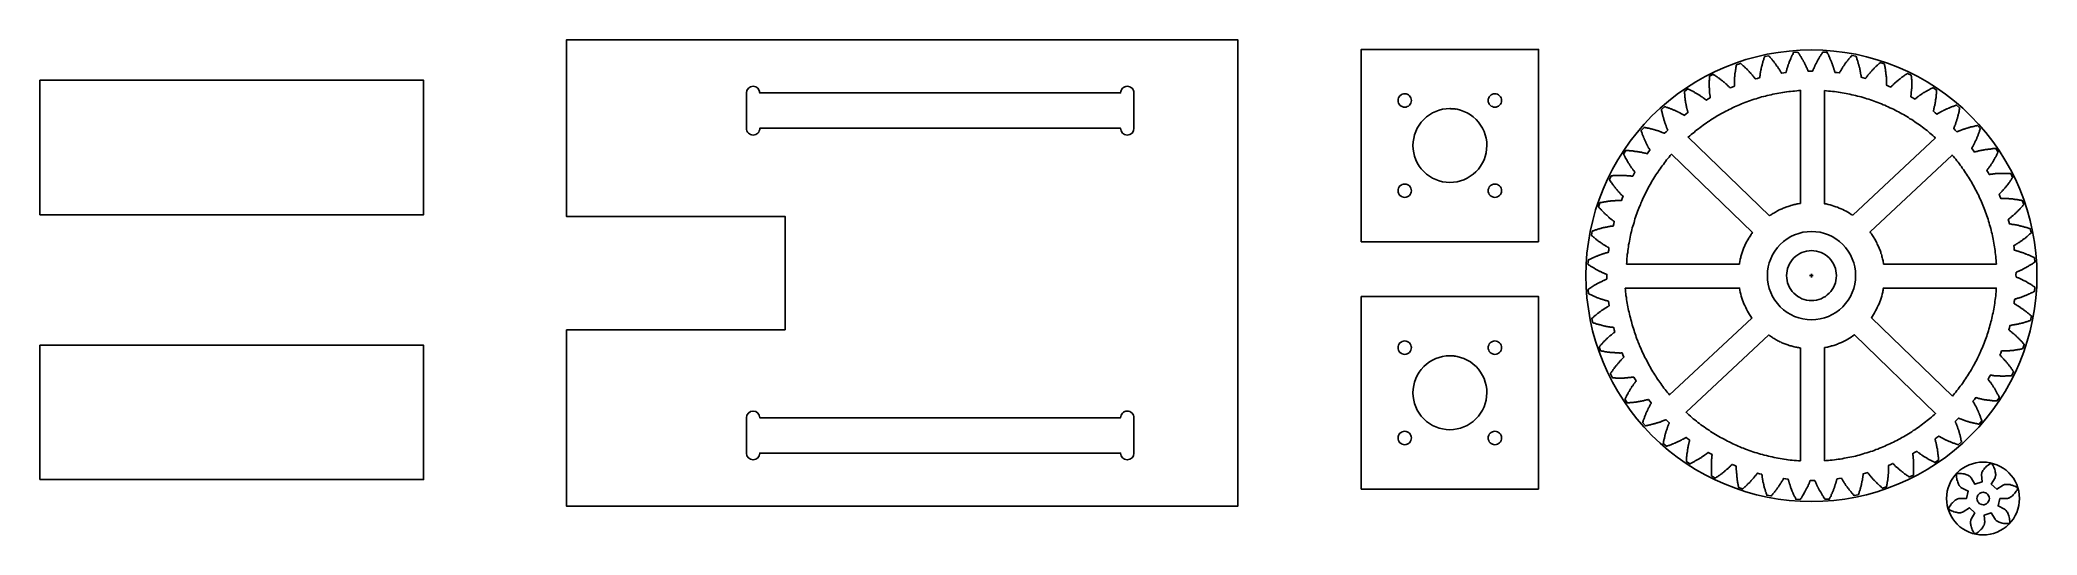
# Model space of a CAD drawing. Extents: x 110 to 1151, y 62 to 319.
import ezdxf

# ---------------------------------------------------------------- set-up
doc = ezdxf.new("R2010")
doc.units = 0
for name, color, linetype in [('GEARPOCKET', 96, 'CONTINUOUS'), ('HOLES', 1, 'CONTINUOUS'), ('POCKET', 5, 'CONTINUOUS'), ('PROFILE', 7, 'CONTINUOUS')]:
    doc.layers.add(name, color=color, linetype=linetype)

msp = doc.modelspace()

# ---------------------------------------------------------------- linework, layer by layer
at = {"layer": 'GEARPOCKET'}
for points in [[(1033.6, 314.2, 0.414214), (916, 196.7, 0.414214), (1033.6, 79.1, 0.414214), (1151.1, 196.7, 0.414214)], [(1033.6, 219.7, 0.414214), (1010.6, 196.7, 0.414214), (1033.6, 173.7, 0.414214), (1056.6, 196.7, 0.414214)], [(1123, 99.6, 0.414214), (1104, 80.7, 0.414214), (1123, 61.7, 0.414214), (1142, 80.7, 0.414214)]]:
    msp.add_lwpolyline(points, format="xyb", close=True, dxfattribs=at)
at = {"layer": 'HOLES'}
for points in [[(1011.7, 227.8), (969.3, 268.8), (970.1, 269.4), (970.8, 270.1), (971.6, 270.7), (972.4, 271.3), (973.1, 272), (973.9, 272.6), (974.7, 273.2), (975.5, 273.8), (976.3, 274.4), (977.1, 275), (977.9, 275.5), (978.7, 276.1), (979.5, 276.7), (980.3, 277.2), (981.2, 277.8), (982, 278.3), (982.8, 278.8), (983.7, 279.3), (984.5, 279.9), (985.4, 280.4), (986.3, 280.9), (987.1, 281.3), (988, 281.8), (988.9, 282.3), (989.8, 282.7), (990.7, 283.2), (991.6, 283.6), (992.5, 284.1), (993.4, 284.5), (994.3, 284.9), (995.2, 285.3), (996.1, 285.7), (997.1, 286.1), (998, 286.5), (998.9, 286.8), (999.9, 287.2), (1000.8, 287.5), (1001.8, 287.9), (1002.7, 288.2), (1003.7, 288.5), (1004.7, 288.8), (1005.6, 289.1), (1006.6, 289.4), (1007.6, 289.7), (1008.6, 289.9), (1009.6, 290.2), (1010.5, 290.5), (1011.5, 290.7), (1012.5, 290.9), (1013.5, 291.1), (1014.5, 291.3), (1015.6, 291.5), (1016.6, 291.7), (1017.6, 291.9), (1018.6, 292.1), (1019.6, 292.2), (1020.7, 292.4), (1021.7, 292.5), (1022.7, 292.6), (1023.8, 292.7), (1024.8, 292.8), (1025.9, 292.9), (1026.9, 293), (1027.9, 293.1), (1027.8, 234.3), (1027.3, 234.2), (1026.7, 234.1), (1026.2, 234), (1025.6, 233.9), (1025.1, 233.8), (1024.5, 233.7), (1024, 233.5), (1023.5, 233.4), (1022.9, 233.2), (1022.4, 233.1), (1021.9, 232.9), (1021.4, 232.7), (1020.8, 232.6), (1020.3, 232.4), (1019.8, 232.2), (1019.3, 232), (1018.8, 231.8), (1018.3, 231.5), (1017.8, 231.3), (1017.3, 231.1), (1016.8, 230.9), (1016.3, 230.6), (1015.8, 230.4), (1015.4, 230.1), (1014.9, 229.8), (1014.4, 229.6), (1014, 229.3), (1013.5, 229), (1013, 228.7), (1012.6, 228.4), (1012.1, 228.1)], [(1055.1, 228.1), (1054.3, 228.6), (1053.4, 229.2), (1052.6, 229.7), (1051.7, 230.2), (1050.8, 230.6), (1049.9, 231.1), (1049, 231.5), (1048.1, 231.9), (1047.1, 232.3), (1046.2, 232.6), (1045.2, 232.9), (1044.3, 233.2), (1043.3, 233.5), (1042.3, 233.7), (1041.3, 234), (1040.3, 234.1), (1040.4, 293), (1041.4, 292.9), (1042.5, 292.8), (1043.5, 292.7), (1044.5, 292.6), (1045.6, 292.5), (1046.6, 292.4), (1047.6, 292.2), (1048.6, 292.1), (1049.6, 291.9), (1050.6, 291.7), (1051.6, 291.5), (1052.6, 291.3), (1053.6, 291.1), (1054.6, 290.9), (1055.6, 290.7), (1056.6, 290.5), (1057.6, 290.2), (1058.6, 290), (1059.5, 289.7), (1060.5, 289.4), (1061.5, 289.1), (1062.4, 288.8), (1063.4, 288.5), (1064.4, 288.2), (1065.3, 287.9), (1066.2, 287.6), (1067.2, 287.2), (1068.1, 286.9), (1069.1, 286.5), (1070, 286.1), (1070.9, 285.7), (1071.8, 285.4), (1072.7, 285), (1073.6, 284.6), (1074.5, 284.1), (1075.4, 283.7), (1076.3, 283.3), (1077.2, 282.8), (1078.1, 282.4), (1079, 281.9), (1079.8, 281.4), (1080.7, 281), (1081.6, 280.5), (1082.4, 280), (1083.3, 279.5), (1084.1, 279), (1084.9, 278.4), (1085.8, 277.9), (1086.6, 277.4), (1087.4, 276.8), (1088.2, 276.3), (1089, 275.7), (1089.8, 275.2), (1090.6, 274.6), (1091.4, 274), (1092.2, 273.4), (1093, 272.8), (1093.8, 272.2), (1094.5, 271.6), (1095.3, 270.9), (1096, 270.3), (1096.8, 269.7), (1097.5, 269), (1098.2, 268.4)], [(846.6, 283.5), (848.1, 283.4), (848.1, 283.4), (848.1, 283.4), (848.1, 283.4), (848.1, 283.4), (848.1, 283.4), (848.1, 283.4), (848.1, 283.4), (848.1, 283.4), (848.1, 283.4), (848.1, 283.4), (848.1, 283.4), (848.1, 283.4), (848.1, 283.4), (848.1, 283.4), (848.1, 283.4), (848.1, 283.4), (848.1, 283.4), (848, 283.4), (848, 283.4), (848, 283.4), (848, 283.4), (848, 283.4), (848, 283.4), (848, 283.4), (848, 283.4), (848, 283.4), (848, 283.4), (848, 283.4), (848, 283.4), (848, 283.4), (848, 283.4), (848, 283.4), (848, 283.4), (848, 283.4), (848, 283.4), (848, 283.4), (848, 283.4), (848, 283.4), (848, 283.4), (848, 283.4), (848, 283.4), (848, 283.4), (847.9, 283.4), (847.9, 283.4), (847.9, 283.4), (847.9, 283.4), (847.9, 283.5), (847.9, 283.5), (847.9, 283.5), (847.9, 283.5), (847.9, 283.5), (847.9, 283.5), (847.9, 283.5), (847.9, 283.5), (847.9, 283.5), (847.9, 283.5), (847.9, 283.5), (847.9, 283.5), (847.9, 283.5), (847.8, 283.5), (847.8, 283.5), (847.8, 283.5), (847.8, 283.5), (847.8, 283.5), (847.8, 283.5), (847.8, 283.5), (847.8, 283.5), (847.8, 283.5), (847.8, 283.5), (847.8, 283.5), (847.8, 283.5), (847.8, 283.5), (847.8, 283.5), (847.8, 283.5), (847.7, 283.5), (847.7, 283.5), (847.7, 283.5), (847.7, 283.5), (847.7, 283.5), (847.7, 283.5), (847.7, 283.5), (847.7, 283.5), (847.7, 283.5), (847.7, 283.5), (847.7, 283.5), (847.7, 283.5), (847.6, 283.5), (847.6, 283.5), (847.6, 283.5), (847.6, 283.5), (847.6, 283.5), (847.6, 283.5), (847.6, 283.5), (847.6, 283.5), (847.6, 283.5), (847.6, 283.5), (847.6, 283.5), (847.6, 283.5), (847.5, 283.5), (847.5, 283.5), (847.5, 283.5), (847.5, 283.5), (847.5, 283.5), (847.5, 283.5), (847.5, 283.5), (847.5, 283.5), (847.5, 283.5), (847.5, 283.5), (847.4, 283.5), (847.4, 283.5), (847.4, 283.5), (847.4, 283.5), (847.4, 283.5), (847.4, 283.5), (847.4, 283.5), (847.4, 283.5), (847.4, 283.5), (847.4, 283.5), (847.3, 283.5), (847.3, 283.5), (847.3, 283.5), (847.3, 283.5), (847.3, 283.5), (847.3, 283.5), (847.3, 283.5), (847.3, 283.5), (847.2, 283.5), (847.2, 283.5), (847.2, 283.5), (847.2, 283.5), (847.2, 283.5), (847.2, 283.5), (847.2, 283.5), (847.2, 283.5), (847.2, 283.5), (847.1, 283.6), (847.1, 283.6), (847.1, 283.6), (847.1, 283.6), (847.1, 283.6), (847.1, 283.6), (847.1, 283.6), (847.1, 283.6), (847, 283.6), (847, 283.6), (847, 283.6), (847, 283.6), (847, 283.6), (847, 283.6), (847, 283.6), (846.9, 283.6), (846.9, 283.6), (846.9, 283.6), (846.9, 283.6), (846.9, 283.6), (846.9, 283.6), (846.9, 283.6), (846.8, 283.6), (846.8, 283.6), (846.8, 283.6), (846.8, 283.6), (846.8, 283.6), (846.8, 283.6), (846.8, 283.6), (846.7, 283.6), (846.7, 283.6), (846.7, 283.6), (846.7, 283.6), (846.7, 283.6), (846.7, 283.6), (846.7, 283.6), (846.6, 283.6), (846.6, 283.6), (846.6, 283.6), (846.6, 283.6), (846.6, 283.6), (846.6, 283.6), (846.5, 283.6), (846.5, 283.6), (846.5, 283.6), (846.5, 283.6), (846.5, 283.6), (846.5, 283.6), (846.5, 283.6), (846.4, 283.6), (846.4, 283.6), (846.4, 283.6), (846.4, 283.6), (846.4, 283.6), (846.4, 283.6), (846.3, 283.6), (846.3, 283.6), (846.3, 283.6), (846.3, 283.6), (846.3, 283.6), (846.2, 283.6), (846.2, 283.6), (846.2, 283.6), (846.2, 283.6), (846.2, 283.6), (846.2, 283.6), (846.1, 283.6), (846.1, 283.6), (846.1, 283.6), (846.1, 283.6), (846.1, 283.6), (846.1, 283.6), (846, 283.6), (846, 283.6), (846, 283.6), (846, 283.6), (846, 283.6), (845.9, 283.6), (845.9, 283.6), (845.9, 283.6), (845.9, 283.6), (845.8, 283.6), (845.8, 283.6), (845.8, 283.6), (845.7, 283.6), (845.7, 283.6), (845.6, 283.6), (845.6, 283.6), (845.6, 283.6), (845.5, 283.6), (845.5, 283.6), (845.4, 283.6), (845.4, 283.6), (845.4, 283.7), (845.3, 283.7), (845.3, 283.7), (845.2, 283.7), (845.2, 283.7), (845.2, 283.7)], [(937.2, 202.7), (937.3, 203.7), (937.3, 204.7), (937.4, 205.7), (937.5, 206.7), (937.6, 207.7), (937.8, 208.7), (937.9, 209.7), (938, 210.7), (938.2, 211.7), (938.3, 212.7), (938.5, 213.7), (938.7, 214.7), (938.9, 215.7), (939.1, 216.7), (939.3, 217.7), (939.5, 218.6), (939.8, 219.6), (940, 220.6), (940.2, 221.5), (940.5, 222.5), (940.8, 223.4), (941.1, 224.4), (941.3, 225.3), (941.6, 226.3), (941.9, 227.2), (942.3, 228.1), (942.6, 229.1), (942.9, 230), (943.3, 230.9), (943.6, 231.8), (944, 232.7), (944.4, 233.6), (944.7, 234.5), (945.1, 235.4), (945.5, 236.3), (945.9, 237.2), (946.3, 238.1), (946.8, 239), (947.2, 239.8), (947.6, 240.7), (948.1, 241.6), (948.5, 242.4), (949, 243.3), (949.5, 244.1), (950, 245), (950.4, 245.8), (950.9, 246.6), (951.4, 247.5), (952, 248.3), (952.5, 249.1), (953, 249.9), (953.6, 250.7), (954.1, 251.5), (954.7, 252.3), (955.2, 253.1), (955.8, 253.9), (956.4, 254.6), (956.9, 255.4), (957.5, 256.2), (958.1, 256.9), (958.7, 257.7), (959.4, 258.4), (960, 259.2), (960.6, 259.9), (1002.8, 219.1), (1002.5, 218.6), (1002.2, 218.2), (1001.9, 217.7), (1001.6, 217.3), (1001.3, 216.8), (1001, 216.3), (1000.7, 215.8), (1000.4, 215.4), (1000.1, 214.9), (999.9, 214.4), (999.6, 213.9), (999.4, 213.4), (999.1, 212.9), (998.9, 212.4), (998.7, 211.9), (998.4, 211.4), (998.2, 210.8), (998, 210.3), (997.8, 209.8), (997.6, 209.3), (997.5, 208.7), (997.3, 208.2), (997.1, 207.7), (997, 207.1), (996.8, 206.6), (996.7, 206), (996.5, 205.5), (996.4, 204.9), (996.3, 204.3), (996.2, 203.8), (996.1, 203.2), (996, 202.7)], [(1071.2, 202.7), (1071.1, 203.2), (1071, 203.8), (1070.9, 204.4), (1070.8, 205), (1070.6, 205.5), (1070.5, 206.1), (1070.3, 206.7), (1070.2, 207.2), (1070, 207.8), (1069.8, 208.3), (1069.7, 208.9), (1069.5, 209.4), (1069.3, 210), (1069.1, 210.5), (1068.9, 211), (1068.6, 211.6), (1068.4, 212.1), (1068.2, 212.6), (1067.9, 213.1), (1067.7, 213.7), (1067.4, 214.2), (1067.1, 214.7), (1066.9, 215.2), (1066.6, 215.7), (1066.3, 216.2), (1066, 216.6), (1065.7, 217.1), (1065.4, 217.6), (1065.1, 218.1), (1064.8, 218.5), (1064.4, 219), (1064.1, 219.5), (1106.9, 259.5), (1107.6, 258.7), (1108.2, 258), (1108.8, 257.3), (1109.4, 256.5), (1110, 255.8), (1110.5, 255), (1111.1, 254.2), (1111.7, 253.5), (1112.2, 252.7), (1112.8, 251.9), (1113.3, 251.1), (1113.9, 250.3), (1114.4, 249.5), (1114.9, 248.7), (1115.4, 247.9), (1115.9, 247.1), (1116.4, 246.3), (1116.9, 245.5), (1117.4, 244.6), (1117.9, 243.8), (1118.4, 242.9), (1118.8, 242.1), (1119.3, 241.2), (1119.7, 240.4), (1120.1, 239.5), (1120.6, 238.7), (1121, 237.8), (1121.4, 236.9), (1121.8, 236), (1122.2, 235.2), (1122.6, 234.3), (1122.9, 233.4), (1123.3, 232.5), (1123.6, 231.6), (1124, 230.7), (1124.3, 229.7), (1124.7, 228.8), (1125, 227.9), (1125.3, 227), (1125.6, 226.1), (1125.9, 225.1), (1126.2, 224.2), (1126.4, 223.2), (1126.7, 222.3), (1127, 221.3), (1127.2, 220.4), (1127.4, 219.4), (1127.7, 218.5), (1127.9, 217.5), (1128.1, 216.5), (1128.3, 215.6), (1128.5, 214.6), (1128.7, 213.6), (1128.8, 212.6), (1129, 211.7), (1129.1, 210.7), (1129.3, 209.7), (1129.4, 208.7), (1129.5, 207.7), (1129.6, 206.7), (1129.7, 205.7), (1129.8, 204.7), (1129.9, 203.7), (1130, 202.7)], [(936.5, 190.2), (996.1, 190.2), (996.2, 189.1), (996.5, 188.1), (996.7, 187.1), (997, 186), (997.3, 185), (997.7, 184), (998, 183), (998.4, 182), (998.8, 181.1), (999.3, 180.1), (999.8, 179.2), (1000.3, 178.2), (1000.8, 177.3), (1001.3, 176.4), (1001.9, 175.5), (1002.5, 174.6), (959.6, 134.6), (959, 135.3), (958.4, 136), (957.8, 136.7), (957.3, 137.5), (956.7, 138.2), (956.1, 139), (955.6, 139.7), (955, 140.5), (954.5, 141.2), (954, 142), (953.4, 142.8), (952.9, 143.6), (952.4, 144.3), (951.9, 145.1), (951.4, 145.9), (950.9, 146.7), (950.4, 147.5), (949.9, 148.3), (949.5, 149.2), (949, 150), (948.6, 150.8), (948.1, 151.6), (947.7, 152.5), (947.2, 153.3), (946.8, 154.1), (946.4, 155), (946, 155.8), (945.6, 156.7), (945.2, 157.6), (944.8, 158.4), (944.4, 159.3), (944, 160.2), (943.7, 161.1), (943.3, 161.9), (943, 162.8), (942.6, 163.7), (942.3, 164.6), (942, 165.5), (941.7, 166.4), (941.4, 167.3), (941.1, 168.2), (940.8, 169.2), (940.5, 170.1), (940.2, 171), (939.9, 171.9), (939.7, 172.9), (939.4, 173.8), (939.2, 174.7), (939, 175.7), (938.7, 176.6), (938.5, 177.6), (938.3, 178.5), (938.1, 179.5), (937.9, 180.4), (937.7, 181.4), (937.5, 182.4), (937.4, 183.3), (937.2, 184.3), (937.1, 185.3), (936.9, 186.3), (936.8, 187.2), (936.7, 188.2), (936.6, 189.2)], [(1107, 133.9), (1107.6, 134.7), (1108.2, 135.4), (1108.8, 136.1), (1109.4, 136.9), (1110, 137.6), (1110.6, 138.4), (1111.1, 139.1), (1111.7, 139.9), (1112.3, 140.6), (1112.8, 141.4), (1113.3, 142.2), (1113.9, 143), (1114.4, 143.8), (1114.9, 144.6), (1115.4, 145.4), (1115.9, 146.2), (1116.4, 147), (1116.9, 147.8), (1117.4, 148.6), (1117.9, 149.5), (1118.3, 150.3), (1118.8, 151.1), (1119.2, 152), (1119.7, 152.8), (1120.1, 153.7), (1120.5, 154.5), (1120.9, 155.4), (1121.3, 156.3), (1121.7, 157.1), (1122.1, 158), (1122.5, 158.9), (1122.9, 159.8), (1123.2, 160.7), (1123.6, 161.6), (1123.9, 162.5), (1124.3, 163.4), (1124.6, 164.3), (1124.9, 165.2), (1125.2, 166.1), (1125.5, 167), (1125.8, 168), (1126.1, 168.9), (1126.4, 169.8), (1126.6, 170.7), (1126.9, 171.7), (1127.1, 172.6), (1127.4, 173.6), (1127.6, 174.5), (1127.8, 175.5), (1128, 176.4), (1128.2, 177.4), (1128.4, 178.4), (1128.6, 179.3), (1128.8, 180.3), (1128.9, 181.3), (1129.1, 182.3), (1129.2, 183.2), (1129.4, 184.2), (1129.5, 185.2), (1129.6, 186.2), (1129.7, 187.2), (1129.8, 188.2), (1129.9, 189.2), (1129.9, 190.2), (1071.1, 190.2), (1071, 189.7), (1070.9, 189.1), (1070.8, 188.6), (1070.7, 188.1), (1070.6, 187.6), (1070.4, 187.1), (1070.2, 186), (1069.9, 185), (1069.5, 184), (1069.2, 183), (1068.8, 182.1), (1068.4, 181.1), (1067.9, 180.1), (1067.4, 179.2), (1067, 178.3), (1066.4, 177.4), (1065.9, 176.5), (1065.3, 175.6), (1064.8, 174.8)], [(1027.8, 100.3), (1027.9, 159), (1027.4, 159.1), (1026.8, 159.2), (1026.3, 159.3), (1025.7, 159.4), (1025.2, 159.5), (1024.6, 159.6), (1024.1, 159.8), (1023.5, 159.9), (1023, 160.1), (1022.4, 160.2), (1021.9, 160.4), (1021.3, 160.6), (1020.8, 160.8), (1020.3, 161), (1019.7, 161.2), (1019.2, 161.4), (1018.7, 161.6), (1018.2, 161.8), (1017.7, 162.1), (1017.1, 162.3), (1016.6, 162.6), (1016.1, 162.8), (1015.6, 163.1), (1015.1, 163.3), (1014.6, 163.6), (1014.1, 163.9), (1013.7, 164.2), (1013.2, 164.5), (1012.7, 164.8), (1012.2, 165.1), (1011.8, 165.4), (1011.3, 165.8), (968.2, 125.6), (969, 124.9), (969.7, 124.2), (970.5, 123.5), (971.3, 122.9), (972, 122.2), (972.8, 121.6), (973.6, 121), (974.4, 120.3), (975.2, 119.7), (976, 119.1), (976.8, 118.5), (977.7, 117.9), (978.5, 117.3), (979.3, 116.8), (980.2, 116.2), (981, 115.6), (981.9, 115.1), (982.7, 114.5), (983.6, 114), (984.5, 113.5), (985.3, 113), (986.2, 112.5), (987.1, 112), (988, 111.5), (988.9, 111), (989.8, 110.5), (990.7, 110.1), (991.7, 109.6), (992.6, 109.2), (993.5, 108.8), (994.4, 108.4), (995.4, 107.9), (996.3, 107.5), (997.3, 107.1), (998.2, 106.8), (999.2, 106.4), (1000.2, 106), (1001.1, 105.7), (1002.1, 105.3), (1003.1, 105), (1004.1, 104.7), (1005.1, 104.4), (1006, 104.1), (1007, 103.8), (1008, 103.5), (1009, 103.2), (1010.1, 103), (1011.1, 102.7), (1012.1, 102.5), (1013.1, 102.3), (1014.1, 102), (1015.2, 101.8), (1016.2, 101.6), (1017.2, 101.5), (1018.3, 101.3), (1019.3, 101.1), (1020.4, 101), (1021.4, 100.8), (1022.5, 100.7), (1023.6, 100.6), (1024.6, 100.5), (1025.7, 100.4), (1026.8, 100.3)], [(1040.3, 100.3), (1041.3, 100.4), (1042.4, 100.5), (1043.4, 100.6), (1044.4, 100.7), (1045.5, 100.8), (1046.5, 100.9), (1047.5, 101.1), (1048.5, 101.2), (1049.6, 101.4), (1050.6, 101.6), (1051.6, 101.8), (1052.6, 102), (1053.6, 102.2), (1054.6, 102.4), (1055.6, 102.6), (1056.6, 102.8), (1057.5, 103.1), (1058.5, 103.3), (1059.5, 103.6), (1060.5, 103.9), (1061.4, 104.2), (1062.4, 104.5), (1063.4, 104.8), (1064.3, 105.1), (1065.3, 105.4), (1066.2, 105.7), (1067.2, 106.1), (1068.1, 106.4), (1069, 106.8), (1070, 107.2), (1070.9, 107.6), (1071.8, 108), (1072.7, 108.4), (1073.6, 108.8), (1074.5, 109.2), (1075.4, 109.6), (1076.3, 110), (1077.2, 110.5), (1078.1, 110.9), (1079, 111.4), (1079.9, 111.9), (1080.7, 112.4), (1081.6, 112.8), (1082.4, 113.3), (1083.3, 113.9), (1084.1, 114.4), (1085, 114.9), (1085.8, 115.4), (1086.6, 116), (1087.5, 116.5), (1088.3, 117.1), (1089.1, 117.6), (1089.9, 118.2), (1090.7, 118.8), (1091.5, 119.4), (1092.3, 120), (1093, 120.6), (1093.8, 121.2), (1094.6, 121.8), (1095.3, 122.4), (1096.1, 123.1), (1096.8, 123.7), (1097.6, 124.3), (1098.3, 125), (1056, 165.9), (1055.2, 165.3), (1054.3, 164.7), (1053.4, 164.1), (1052.5, 163.6), (1051.6, 163.1), (1050.6, 162.6), (1049.6, 162.1), (1049.2, 161.9), (1048.7, 161.7), (1048.2, 161.5), (1047.7, 161.3), (1047.2, 161.1), (1046.7, 160.9), (1046.2, 160.7), (1045.7, 160.5), (1045.2, 160.4), (1044.6, 160.2), (1044.1, 160.1), (1043.6, 159.9), (1043.1, 159.8), (1042.5, 159.6), (1042, 159.5), (1041.5, 159.4), (1040.9, 159.3), (1040.4, 159.2)], [(846.6, 154.9), (848.1, 154.7), (848.1, 154.7), (848.1, 154.7), (848.1, 154.7), (848.1, 154.7), (848.1, 154.7), (848.1, 154.7), (848.1, 154.7), (848.1, 154.7), (848.1, 154.7), (848.1, 154.7), (848.1, 154.7), (848.1, 154.7), (848.1, 154.8), (848.1, 154.8), (848.1, 154.8), (848.1, 154.8), (848.1, 154.8), (848, 154.8), (848, 154.8), (848, 154.8), (848, 154.8), (848, 154.8), (848, 154.8), (848, 154.8), (848, 154.8), (848, 154.8), (848, 154.8), (848, 154.8), (848, 154.8), (848, 154.8), (848, 154.8), (848, 154.8), (848, 154.8), (848, 154.8), (848, 154.8), (848, 154.8), (848, 154.8), (848, 154.8), (848, 154.8), (848, 154.8), (848, 154.8), (848, 154.8), (847.9, 154.8), (847.9, 154.8), (847.9, 154.8), (847.9, 154.8), (847.9, 154.8), (847.9, 154.8), (847.9, 154.8), (847.9, 154.8), (847.9, 154.8), (847.9, 154.8), (847.9, 154.8), (847.9, 154.8), (847.9, 154.8), (847.9, 154.8), (847.9, 154.8), (847.9, 154.8), (847.9, 154.8), (847.8, 154.8), (847.8, 154.8), (847.8, 154.8), (847.8, 154.8), (847.8, 154.8), (847.8, 154.8), (847.8, 154.8), (847.8, 154.8), (847.8, 154.8), (847.8, 154.8), (847.8, 154.8), (847.8, 154.8), (847.8, 154.8), (847.8, 154.8), (847.8, 154.8), (847.7, 154.8), (847.7, 154.8), (847.7, 154.8), (847.7, 154.8), (847.7, 154.8), (847.7, 154.8), (847.7, 154.8), (847.7, 154.8), (847.7, 154.8), (847.7, 154.8), (847.7, 154.8), (847.7, 154.8), (847.6, 154.8), (847.6, 154.8), (847.6, 154.8), (847.6, 154.8), (847.6, 154.8), (847.6, 154.8), (847.6, 154.8), (847.6, 154.8), (847.6, 154.8), (847.6, 154.8), (847.6, 154.8), (847.6, 154.8), (847.5, 154.8), (847.5, 154.8), (847.5, 154.8), (847.5, 154.8), (847.5, 154.8), (847.5, 154.8), (847.5, 154.8), (847.5, 154.8), (847.5, 154.8), (847.5, 154.8), (847.4, 154.8), (847.4, 154.8), (847.4, 154.8), (847.4, 154.8), (847.4, 154.8), (847.4, 154.8), (847.4, 154.8), (847.4, 154.8), (847.4, 154.8), (847.4, 154.8), (847.3, 154.9), (847.3, 154.9), (847.3, 154.9), (847.3, 154.9), (847.3, 154.9), (847.3, 154.9), (847.3, 154.9), (847.3, 154.9), (847.2, 154.9), (847.2, 154.9), (847.2, 154.9), (847.2, 154.9), (847.2, 154.9), (847.2, 154.9), (847.2, 154.9), (847.2, 154.9), (847.2, 154.9), (847.1, 154.9), (847.1, 154.9), (847.1, 154.9), (847.1, 154.9), (847.1, 154.9), (847.1, 154.9), (847.1, 154.9), (847.1, 154.9), (847, 154.9), (847, 154.9), (847, 154.9), (847, 154.9), (847, 154.9), (847, 154.9), (847, 154.9), (846.9, 154.9), (846.9, 154.9), (846.9, 154.9), (846.9, 154.9), (846.9, 154.9), (846.9, 154.9), (846.9, 154.9), (846.8, 154.9), (846.8, 154.9), (846.8, 154.9), (846.8, 154.9), (846.8, 154.9), (846.8, 154.9), (846.8, 154.9), (846.7, 154.9), (846.7, 154.9), (846.7, 154.9), (846.7, 154.9), (846.7, 154.9), (846.7, 154.9), (846.7, 154.9), (846.6, 154.9), (846.6, 154.9), (846.6, 154.9), (846.6, 154.9), (846.6, 154.9), (846.6, 154.9), (846.5, 154.9), (846.5, 154.9), (846.5, 154.9), (846.5, 154.9), (846.5, 154.9), (846.5, 154.9), (846.5, 154.9), (846.4, 154.9), (846.4, 154.9), (846.4, 154.9), (846.4, 154.9), (846.4, 154.9), (846.4, 154.9), (846.3, 154.9), (846.3, 154.9), (846.3, 154.9), (846.3, 154.9), (846.3, 154.9), (846.2, 154.9), (846.2, 154.9), (846.2, 154.9), (846.2, 154.9), (846.2, 154.9), (846.2, 154.9), (846.1, 154.9), (846.1, 154.9), (846.1, 154.9), (846.1, 155), (846.1, 155), (846.1, 155), (846, 155), (846, 155), (846, 155), (846, 155), (846, 155), (845.9, 155), (845.9, 155), (845.9, 155), (845.9, 155), (845.8, 155), (845.8, 155), (845.8, 155), (845.7, 155), (845.7, 155), (845.6, 155), (845.6, 155), (845.6, 155), (845.5, 155), (845.5, 155), (845.4, 155), (845.4, 155), (845.4, 155), (845.3, 155), (845.3, 155), (845.2, 155), (845.2, 155), (845.2, 155)]]:
    msp.add_lwpolyline(points, close=True, dxfattribs=at)
for points in [[(821.6, 291.4, 0.414214), (818.1, 287.9, 0.414214), (821.6, 284.4, 0.414214), (825.1, 287.9, 0.414214)], [(845.1, 283.7, 0.414214), (825.9, 264.4, 0.414214), (845.1, 245.2, 0.414214), (864.4, 264.4, 0.414214)], [(868.6, 291.4, 0.414214), (865.1, 287.9, 0.414214), (868.6, 284.4, 0.414214), (872.1, 287.9, 0.414214)], [(821.6, 244.4, 0.414214), (818.1, 240.9, 0.414214), (821.6, 237.4, 0.414214), (825.1, 240.9, 0.414214)], [(868.6, 244.4, 0.414214), (865.1, 240.9, 0.414214), (868.6, 237.4, 0.414214), (872.1, 240.9, 0.414214)], [(1033.6, 209.7, 0.414214), (1020.6, 196.7, 0.414214), (1033.6, 183.7, 0.414214), (1046.6, 196.7, 0.414214)], [(821.6, 162.7, 0.414214), (818.1, 159.2, 0.414214), (821.6, 155.7, 0.414214), (825.1, 159.2, 0.414214)], [(868.6, 162.7, 0.414214), (865.1, 159.2, 0.414214), (868.6, 155.7, 0.414214), (872.1, 159.2, 0.414214)], [(845.1, 155, 0.414214), (825.9, 135.7, 0.414214), (845.1, 116.5, 0.414214), (864.4, 135.7, 0.414214)], [(821.6, 115.7, 0.414214), (818.1, 112.2, 0.414214), (821.6, 108.7, 0.414214), (825.1, 112.2, 0.414214)], [(868.6, 115.7, 0.414214), (865.1, 112.2, 0.414214), (868.6, 108.7, 0.414214), (872.1, 112.2, 0.414214)], [(1123, 83.9, 0.414214), (1119.8, 80.7, 0.414214), (1123, 77.4, 0.414214), (1126.3, 80.7, 0.414214)]]:
    msp.add_lwpolyline(points, format="xyb", close=True, dxfattribs=at)
at = {"layer": 'POCKET'}
for points in [[(478.5, 273.4), (478.5, 291.8, -1), (485.5, 291.8), (673.5, 291.8, -0.414214), (677, 295.3, -0.414214), (680.5, 291.8), (680.5, 273.4, -1), (673.5, 273.4), (485.5, 273.4, -0.414214), (482, 269.9, -0.414214)], [(1033.6, 209.7, 0.414214), (1020.6, 196.7, 0.414214), (1033.6, 183.7, 0.414214), (1046.6, 196.7, 0.414214)], [(478.5, 104.3), (478.5, 122.7, -1), (485.5, 122.7), (673.5, 122.7, -0.414214), (677, 126.2, -0.414214), (680.5, 122.7), (680.5, 104.3, -1), (673.5, 104.3), (485.5, 104.3, -1)]]:
    msp.add_lwpolyline(points, format="xyb", close=True, dxfattribs=at)
at = {"layer": 'PROFILE'}
for points in [[(384.7, 168.5), (498.7, 168.5), (498.7, 227.5), (384.7, 227.5), (384.7, 319.4), (734.7, 319.4), (734.7, 76.7), (384.7, 76.7)], [(891.4, 214.3), (798.9, 214.3), (798.9, 314.5), (891.4, 314.5)], [(1140.1, 197.2), (1140.2, 198.4), (1140.4, 198.5), (1140.7, 198.6), (1140.9, 198.7), (1141.2, 198.8), (1141.5, 199), (1141.8, 199.1), (1142, 199.2), (1142.3, 199.3), (1142.6, 199.5), (1142.9, 199.6), (1143.2, 199.8), (1143.5, 199.9), (1143.8, 200.1), (1144.1, 200.2), (1144.4, 200.4), (1144.7, 200.6), (1145, 200.7), (1145.4, 200.9), (1145.7, 201.1), (1146, 201.3), (1146.3, 201.5), (1146.7, 201.7), (1147, 201.9), (1147.3, 202.1), (1147.7, 202.3), (1148, 202.5), (1148.4, 202.7), (1148.7, 202.9), (1149.1, 203.2), (1149.4, 203.4), (1149.8, 203.7), (1149.9, 203.7), (1149.9, 203.8), (1150, 203.8), (1149.8, 206), (1149.8, 206), (1149.7, 206), (1149.6, 206.1), (1149.2, 206.3), (1148.9, 206.5), (1148.5, 206.7), (1148.1, 206.8), (1147.7, 207), (1147.3, 207.2), (1147, 207.3), (1146.6, 207.5), (1146.2, 207.6), (1145.9, 207.8), (1145.5, 207.9), (1145.2, 208.1), (1144.8, 208.2), (1144.5, 208.3), (1144.2, 208.5), (1143.8, 208.6), (1143.5, 208.7), (1143.2, 208.8), (1142.9, 208.9), (1142.5, 209), (1142.2, 209.1), (1141.9, 209.2), (1141.6, 209.3), (1141.3, 209.4), (1141, 209.5), (1140.7, 209.6), (1140.4, 209.6), (1140.2, 209.7), (1139.9, 209.8), (1139.6, 209.9), (1139.3, 209.9), (1139.2, 211.1), (1139, 212.3), (1139.3, 212.4), (1139.5, 212.6), (1139.7, 212.7), (1140, 212.9), (1140.2, 213), (1140.5, 213.2), (1140.8, 213.3), (1141, 213.5), (1141.3, 213.7), (1141.6, 213.9), (1141.8, 214), (1142.1, 214.2), (1142.4, 214.4), (1142.7, 214.6), (1143, 214.8), (1143.3, 215), (1143.6, 215.2), (1143.8, 215.5), (1144.1, 215.7), (1144.4, 215.9), (1144.7, 216.1), (1145.1, 216.4), (1145.4, 216.6), (1145.7, 216.9), (1146, 217.1), (1146.3, 217.4), (1146.6, 217.7), (1146.9, 217.9), (1147.2, 218.2), (1147.6, 218.5), (1147.9, 218.8), (1148, 218.8), (1148, 218.9), (1148, 218.9), (1148, 218.9), (1147.6, 221.1), (1147.6, 221.1), (1147.6, 221.1), (1147.5, 221.1), (1147.4, 221.2), (1147, 221.3), (1146.6, 221.4), (1146.2, 221.6), (1145.8, 221.7), (1145.4, 221.8), (1145, 221.9), (1144.6, 222), (1144.2, 222.1), (1143.9, 222.2), (1143.5, 222.3), (1143.1, 222.4), (1142.7, 222.5), (1142.4, 222.6), (1142, 222.7), (1141.7, 222.8), (1141.3, 222.9), (1141, 222.9), (1140.7, 223), (1140.3, 223.1), (1140, 223.1), (1139.7, 223.2), (1139.3, 223.3), (1139, 223.3), (1138.7, 223.4), (1138.4, 223.4), (1138.1, 223.4), (1137.8, 223.5), (1137.5, 223.5), (1137.3, 223.6), (1137, 223.6), (1136.7, 223.6), (1136.4, 224.8), (1136.1, 225.9), (1136.3, 226.1), (1136.5, 226.3), (1136.7, 226.4), (1137, 226.6), (1137.2, 226.8), (1137.4, 227), (1137.7, 227.2), (1137.9, 227.4), (1138.2, 227.6), (1138.4, 227.8), (1138.7, 228), (1138.9, 228.2), (1139.2, 228.5), (1139.4, 228.7), (1139.7, 228.9), (1139.9, 229.2), (1140.2, 229.4), (1140.5, 229.7), (1140.7, 229.9), (1141, 230.2), (1141.3, 230.5), (1141.5, 230.8), (1141.8, 231), (1142.1, 231.3), (1142.3, 231.6), (1142.6, 231.9), (1142.9, 232.2), (1143.2, 232.5), (1143.5, 232.9), (1143.7, 233.2), (1144, 233.5), (1144.1, 233.6), (1144.1, 233.6), (1144.2, 233.7), (1144.2, 233.7), (1143.4, 235.8), (1143.4, 235.8), (1143.4, 235.8), (1143.3, 235.8), (1143.2, 235.8), (1142.8, 235.9), (1142.4, 236), (1142, 236), (1141.6, 236.1), (1141.2, 236.2), (1140.7, 236.3), (1140.4, 236.3), (1140, 236.4), (1139.6, 236.4), (1139.2, 236.5), (1138.8, 236.5), (1138.4, 236.6), (1138.1, 236.6), (1137.7, 236.6), (1137.3, 236.7), (1137, 236.7), (1136.6, 236.7), (1136.3, 236.8), (1136, 236.8), (1135.6, 236.8), (1135.3, 236.8), (1135, 236.8), (1134.7, 236.8), (1134.3, 236.8), (1134, 236.9), (1133.7, 236.9), (1133.4, 236.9), (1133.1, 236.9), (1132.9, 236.9), (1132.6, 236.9), (1132.3, 236.8), (1131.8, 238), (1131.4, 239.1), (1131.6, 239.3), (1131.8, 239.5), (1132, 239.7), (1132.2, 239.9), (1132.4, 240.1), (1132.6, 240.3), (1132.8, 240.5), (1133, 240.7), (1133.2, 241), (1133.4, 241.2), (1133.7, 241.5), (1133.9, 241.7), (1134.1, 242), (1134.3, 242.2), (1134.5, 242.5), (1134.8, 242.8), (1135, 243.1), (1135.2, 243.4), (1135.5, 243.6), (1135.7, 243.9), (1135.9, 244.2), (1136.2, 244.6), (1136.4, 244.9), (1136.6, 245.2), (1136.9, 245.5), (1137.1, 245.8), (1137.3, 246.2), (1137.6, 246.5), (1137.8, 246.9), (1138, 247.2), (1138.3, 247.6), (1138.3, 247.7), (1138.4, 247.7), (1138.4, 247.8), (1138.4, 247.8), (1137.4, 249.8), (1137.4, 249.8), (1137.4, 249.8), (1137.3, 249.8), (1137.2, 249.8), (1136.8, 249.8), (1136.3, 249.8), (1135.9, 249.9), (1135.5, 249.9), (1135.1, 249.9), (1134.7, 249.9), (1134.3, 249.9), (1133.9, 249.9), (1133.5, 249.9), (1133.1, 249.9), (1132.7, 249.9), (1132.3, 249.9), (1132, 249.9), (1131.6, 249.9), (1131.2, 249.9), (1130.9, 249.9), (1130.5, 249.8), (1130.2, 249.8), (1129.8, 249.8), (1129.5, 249.8), (1129.2, 249.7), (1128.9, 249.7), (1128.5, 249.7), (1128.2, 249.7), (1127.9, 249.6), (1127.6, 249.6), (1127.3, 249.6), (1127, 249.5), (1126.8, 249.5), (1126.5, 249.4), (1126.2, 249.4), (1125.6, 250.4), (1125, 251.5), (1125.2, 251.7), (1125.3, 251.9), (1125.5, 252.1), (1125.7, 252.4), (1125.9, 252.6), (1126, 252.8), (1126.2, 253.1), (1126.4, 253.4), (1126.6, 253.6), (1126.8, 253.9), (1127, 254.2), (1127.1, 254.4), (1127.3, 254.7), (1127.5, 255), (1127.7, 255.3), (1127.9, 255.6), (1128.1, 255.9), (1128.3, 256.2), (1128.5, 256.5), (1128.6, 256.9), (1128.8, 257.2), (1129, 257.5), (1129.2, 257.9), (1129.4, 258.2), (1129.6, 258.6), (1129.8, 258.9), (1130, 259.3), (1130.2, 259.7), (1130.4, 260.1), (1130.5, 260.4), (1130.7, 260.8), (1130.8, 260.9), (1130.8, 261), (1130.8, 261), (1130.8, 261), (1129.6, 262.9), (1129.6, 262.9), (1129.5, 262.9), (1129.5, 262.9), (1129.4, 262.9), (1128.9, 262.8), (1128.5, 262.8), (1128.1, 262.8), (1127.7, 262.7), (1127.3, 262.7), (1126.8, 262.6), (1126.4, 262.6), (1126.1, 262.5), (1125.7, 262.5), (1125.3, 262.4), (1124.9, 262.4), (1124.5, 262.3), (1124.2, 262.3), (1123.8, 262.2), (1123.4, 262.2), (1123.1, 262.1), (1122.8, 262), (1122.4, 262), (1122.1, 261.9), (1121.8, 261.8), (1121.4, 261.8), (1121.1, 261.7), (1120.8, 261.6), (1120.5, 261.6), (1120.2, 261.5), (1119.9, 261.4), (1119.6, 261.3), (1119.3, 261.3), (1119.1, 261.2), (1118.8, 261.1), (1118.5, 261), (1117.8, 262), (1117.1, 262.9), (1117.2, 263.2), (1117.3, 263.4), (1117.5, 263.7), (1117.6, 263.9), (1117.8, 264.2), (1117.9, 264.4), (1118.1, 264.7), (1118.2, 265), (1118.4, 265.3), (1118.5, 265.6), (1118.7, 265.8), (1118.8, 266.1), (1118.9, 266.5), (1119.1, 266.8), (1119.2, 267.1), (1119.4, 267.4), (1119.5, 267.7), (1119.7, 268.1), (1119.8, 268.4), (1120, 268.8), (1120.1, 269.1), (1120.3, 269.5), (1120.4, 269.8), (1120.5, 270.2), (1120.7, 270.6), (1120.8, 271), (1121, 271.4), (1121.1, 271.7), (1121.2, 272.1), (1121.4, 272.6), (1121.5, 273), (1121.6, 273.1), (1121.6, 273.1), (1121.6, 273.1), (1121.6, 273.1), (1120.1, 274.8), (1120.1, 274.8), (1120.1, 274.8), (1120, 274.8), (1119.9, 274.8), (1119.5, 274.7), (1119.1, 274.6), (1118.6, 274.5), (1118.2, 274.4), (1117.8, 274.3), (1117.4, 274.2), (1117, 274.2), (1116.7, 274.1), (1116.3, 274), (1115.9, 273.9), (1115.5, 273.8), (1115.2, 273.7), (1114.8, 273.5), (1114.5, 273.4), (1114.1, 273.3), (1113.8, 273.2), (1113.5, 273.1), (1113.1, 273), (1112.8, 272.9), (1112.5, 272.8), (1112.2, 272.7), (1111.9, 272.6), (1111.6, 272.5), (1111.3, 272.3), (1111, 272.2), (1110.7, 272.1), (1110.4, 272), (1110.2, 271.9), (1109.9, 271.8), (1109.7, 271.7), (1109.4, 271.6), (1108.5, 272.4), (1107.7, 273.3), (1107.8, 273.5), (1107.9, 273.8), (1108, 274), (1108.1, 274.3), (1108.2, 274.6), (1108.4, 274.9), (1108.5, 275.1), (1108.6, 275.4), (1108.7, 275.7), (1108.8, 276), (1108.9, 276.4), (1109, 276.7), (1109.1, 277), (1109.2, 277.3), (1109.3, 277.7), (1109.4, 278), (1109.5, 278.3), (1109.6, 278.7), (1109.7, 279.1), (1109.8, 279.4), (1109.9, 279.8), (1110, 280.2), (1110.1, 280.5), (1110.2, 280.9), (1110.3, 281.3), (1110.4, 281.7), (1110.5, 282.1), (1110.6, 282.5), (1110.6, 282.9), (1110.7, 283.4), (1110.8, 283.8), (1110.8, 283.9), (1110.8, 284), (1110.8, 284), (1110.8, 284), (1109.2, 285.4), (1109.2, 285.4), (1109.1, 285.4), (1109.1, 285.4), (1109, 285.4), (1108.6, 285.2), (1108.2, 285.1), (1107.8, 285), (1107.4, 284.8), (1107, 284.7), (1106.6, 284.5), (1106.2, 284.4), (1105.8, 284.2), (1105.5, 284.1), (1105.1, 283.9), (1104.8, 283.8), (1104.4, 283.6), (1104.1, 283.5), (1103.8, 283.3), (1103.4, 283.2), (1103.1, 283), (1102.8, 282.9), (1102.5, 282.7), (1102.2, 282.6), (1101.9, 282.4), (1101.6, 282.3), (1101.3, 282.1), (1101, 282), (1100.7, 281.8), (1100.5, 281.7), (1100.2, 281.5), (1100, 281.4), (1099.7, 281.3), (1099.5, 281.1), (1099.2, 281), (1099, 280.8), (1098, 281.5), (1097.1, 282.3), (1097.1, 282.5), (1097.2, 282.8), (1097.3, 283.1), (1097.4, 283.4), (1097.4, 283.7), (1097.5, 284), (1097.6, 284.3), (1097.6, 284.6), (1097.7, 284.9), (1097.8, 285.2), (1097.8, 285.5), (1097.9, 285.8), (1098, 286.2), (1098, 286.5), (1098.1, 286.9), (1098.2, 287.2), (1098.2, 287.6), (1098.3, 287.9), (1098.3, 288.3), (1098.4, 288.7), (1098.4, 289), (1098.5, 289.4), (1098.5, 289.8), (1098.5, 290.2), (1098.6, 290.6), (1098.6, 291), (1098.7, 291.4), (1098.7, 291.8), (1098.7, 292.3), (1098.7, 292.7), (1098.8, 293.1), (1098.8, 293.2), (1098.8, 293.3), (1098.8, 293.3), (1098.8, 293.3), (1096.9, 294.6), (1096.9, 294.6), (1096.9, 294.5), (1096.8, 294.5), (1096.7, 294.5), (1096.4, 294.3), (1096, 294.1), (1095.6, 293.9), (1095.2, 293.7), (1094.9, 293.5), (1094.5, 293.3), (1094.1, 293.1), (1093.8, 292.9), (1093.5, 292.7), (1093.1, 292.5), (1092.8, 292.3), (1092.5, 292.1), (1092.2, 292), (1091.8, 291.8), (1091.5, 291.6), (1091.2, 291.4), (1090.9, 291.2), (1090.7, 291), (1090.4, 290.8), (1090.1, 290.6), (1089.8, 290.4), (1089.6, 290.2), (1089.3, 290.1), (1089.1, 289.9), (1088.8, 289.7), (1088.6, 289.5), (1088.3, 289.3), (1088.1, 289.2), (1087.9, 289), (1087.6, 288.8), (1087.4, 288.6), (1086.4, 289.2), (1085.3, 289.8), (1085.4, 290.1), (1085.4, 290.4), (1085.5, 290.7), (1085.5, 291), (1085.5, 291.2), (1085.6, 291.5), (1085.6, 291.9), (1085.6, 292.2), (1085.6, 292.5), (1085.7, 292.8), (1085.7, 293.1), (1085.7, 293.5), (1085.7, 293.8), (1085.8, 294.1), (1085.8, 294.5), (1085.8, 294.9), (1085.8, 295.2), (1085.8, 295.6), (1085.8, 296), (1085.8, 296.3), (1085.8, 296.7), (1085.8, 297.1), (1085.8, 297.5), (1085.8, 297.9), (1085.8, 298.3), (1085.8, 298.7), (1085.7, 299.1), (1085.7, 299.5), (1085.7, 299.9), (1085.7, 300.4), (1085.6, 300.8), (1085.6, 300.9), (1085.6, 301), (1085.6, 301), (1085.6, 301), (1083.6, 302), (1083.6, 302), (1083.6, 302), (1083.5, 301.9), (1083.4, 301.9), (1083.1, 301.6), (1082.7, 301.4), (1082.4, 301.2), (1082, 300.9), (1081.7, 300.7), (1081.4, 300.4), (1081, 300.2), (1080.7, 300), (1080.4, 299.7), (1080.1, 299.5), (1079.8, 299.2), (1079.5, 299), (1079.2, 298.8), (1078.9, 298.6), (1078.7, 298.3), (1078.4, 298.1), (1078.1, 297.9), (1077.9, 297.6), (1077.6, 297.4), (1077.4, 297.2), (1077.1, 297), (1076.9, 296.8), (1076.6, 296.5), (1076.4, 296.3), (1076.2, 296.1), (1076, 295.9), (1075.8, 295.7), (1075.6, 295.5), (1075.3, 295.3), (1075.2, 295.1), (1075, 294.9), (1073.8, 295.3), (1072.7, 295.8), (1072.7, 296.1), (1072.7, 296.3), (1072.7, 296.6), (1072.7, 296.9), (1072.7, 297.2), (1072.7, 297.5), (1072.7, 297.8), (1072.7, 298.1), (1072.7, 298.5), (1072.7, 298.8), (1072.7, 299.1), (1072.6, 299.4), (1072.6, 299.8), (1072.6, 300.1), (1072.5, 300.5), (1072.5, 300.8), (1072.5, 301.2), (1072.4, 301.5), (1072.4, 301.9), (1072.3, 302.3), (1072.3, 302.7), (1072.2, 303.1), (1072.2, 303.4), (1072.1, 303.8), (1072.1, 304.2), (1072, 304.6), (1071.9, 305), (1071.8, 305.5), (1071.8, 305.9), (1071.7, 306.3), (1071.6, 306.7), (1071.6, 306.8), (1071.5, 306.9), (1071.5, 306.9), (1071.5, 306.9), (1069.4, 307.6), (1069.4, 307.6), (1069.4, 307.6), (1069.4, 307.6), (1069.3, 307.5), (1068.9, 307.2), (1068.6, 306.9), (1068.3, 306.6), (1068, 306.3), (1067.7, 306.1), (1067.4, 305.8), (1067.1, 305.5), (1066.8, 305.2), (1066.6, 305), (1066.3, 304.7), (1066, 304.4), (1065.8, 304.1), (1065.5, 303.9), (1065.2, 303.6), (1065, 303.3), (1064.8, 303.1), (1064.5, 302.8), (1064.3, 302.6), (1064.1, 302.3), (1063.9, 302), (1063.6, 301.8), (1063.4, 301.5), (1063.2, 301.3), (1063, 301.1), (1062.8, 300.8), (1062.7, 300.6), (1062.5, 300.3), (1062.3, 300.1), (1062.1, 299.9), (1062, 299.7), (1061.8, 299.4), (1060.6, 299.7), (1059.5, 300), (1059.4, 300.3), (1059.4, 300.6), (1059.4, 300.9), (1059.3, 301.2), (1059.3, 301.5), (1059.2, 301.8), (1059.2, 302.1), (1059.1, 302.4), (1059.1, 302.7), (1059, 303), (1059, 303.3), (1058.9, 303.7), (1058.8, 304), (1058.7, 304.3), (1058.7, 304.7), (1058.6, 305), (1058.5, 305.4), (1058.4, 305.7), (1058.3, 306.1), (1058.2, 306.4), (1058.1, 306.8), (1058, 307.2), (1057.9, 307.6), (1057.8, 307.9), (1057.7, 308.3), (1057.6, 308.7), (1057.4, 309.1), (1057.3, 309.5), (1057.2, 309.9), (1057, 310.3), (1056.9, 310.7), (1056.9, 310.8), (1056.8, 310.9), (1056.8, 310.9), (1056.8, 310.9), (1054.6, 311.3), (1054.6, 311.3), (1054.6, 311.3), (1054.6, 311.3), (1054.5, 311.2), (1054.2, 310.9), (1053.9, 310.5), (1053.7, 310.2), (1053.4, 309.9), (1053.1, 309.6), (1052.9, 309.3), (1052.6, 308.9), (1052.4, 308.6), (1052.1, 308.3), (1051.9, 308), (1051.7, 307.7), (1051.4, 307.4), (1051.2, 307.1), (1051, 306.8), (1050.8, 306.5), (1050.6, 306.2), (1050.4, 305.9), (1050.2, 305.7), (1050, 305.4), (1049.8, 305.1), (1049.7, 304.8), (1049.5, 304.5), (1049.3, 304.3), (1049.2, 304), (1049, 303.7), (1048.8, 303.5), (1048.7, 303.2), (1048.5, 303), (1048.4, 302.7), (1048.3, 302.5), (1048.1, 302.2), (1046.9, 302.4), (1045.8, 302.5), (1045.7, 302.8), (1045.6, 303.1), (1045.5, 303.4), (1045.5, 303.6), (1045.4, 303.9), (1045.3, 304.2), (1045.2, 304.5), (1045.1, 304.8), (1045, 305.1), (1044.9, 305.4), (1044.8, 305.7), (1044.7, 306), (1044.6, 306.4), (1044.5, 306.7), (1044.4, 307), (1044.2, 307.4), (1044.1, 307.7), (1044, 308), (1043.8, 308.4), (1043.7, 308.7), (1043.5, 309.1), (1043.4, 309.4), (1043.2, 309.8), (1043.1, 310.2), (1042.9, 310.5), (1042.7, 310.9), (1042.6, 311.3), (1042.4, 311.6), (1042.2, 312), (1042, 312.4), (1041.8, 312.8), (1041.8, 312.9), (1041.7, 312.9), (1041.7, 313), (1041.7, 313), (1039.5, 313.1), (1039.5, 313.1), (1039.5, 313.1), (1039.4, 313), (1039.4, 312.9), (1039.1, 312.6), (1038.9, 312.2), (1038.7, 311.9), (1038.4, 311.5), (1038.2, 311.2), (1038, 310.8), (1037.8, 310.5), (1037.6, 310.1), (1037.4, 309.8), (1037.2, 309.5), (1037, 309.1), (1036.8, 308.8), (1036.7, 308.5), (1036.5, 308.2), (1036.3, 307.8), (1036.2, 307.5), (1036, 307.2), (1035.8, 306.9), (1035.7, 306.6), (1035.5, 306.3), (1035.4, 306), (1035.3, 305.7), (1035.1, 305.4), (1035, 305.1), (1034.9, 304.8), (1034.8, 304.6), (1034.6, 304.3), (1034.5, 304), (1034.4, 303.8), (1034.3, 303.5), (1034.2, 303.2), (1033, 303.2), (1031.8, 303.2), (1031.7, 303.5), (1031.6, 303.7), (1031.5, 304), (1031.4, 304.3), (1031.3, 304.5), (1031.2, 304.8), (1031, 305.1), (1030.9, 305.4), (1030.8, 305.7), (1030.6, 306), (1030.5, 306.3), (1030.3, 306.6), (1030.2, 306.9), (1030, 307.2), (1029.9, 307.5), (1029.7, 307.8), (1029.5, 308.1), (1029.3, 308.4), (1029.2, 308.8), (1029, 309.1), (1028.8, 309.4), (1028.6, 309.7), (1028.4, 310.1), (1028.2, 310.4), (1028, 310.8), (1027.7, 311.1), (1027.5, 311.5), (1027.3, 311.8), (1027.1, 312.2), (1026.8, 312.5), (1026.6, 312.9), (1026.5, 313), (1026.5, 313), (1026.5, 313), (1026.5, 313), (1024.2, 312.9), (1024.2, 312.9), (1024.2, 312.9), (1024.2, 312.8), (1024.1, 312.7), (1024, 312.3), (1023.8, 311.9), (1023.6, 311.5), (1023.4, 311.2), (1023.2, 310.8), (1023.1, 310.4), (1022.9, 310.1), (1022.8, 309.7), (1022.6, 309.3), (1022.5, 309), (1022.3, 308.6), (1022.2, 308.3), (1022, 307.9), (1021.9, 307.6), (1021.8, 307.2), (1021.7, 306.9), (1021.5, 306.6), (1021.4, 306.2), (1021.3, 305.9), (1021.2, 305.6), (1021.1, 305.3), (1021, 305), (1020.9, 304.7), (1020.8, 304.4), (1020.7, 304.1), (1020.7, 303.8), (1020.6, 303.5), (1020.5, 303.2), (1020.4, 303), (1020.4, 302.7), (1020.3, 302.4), (1019.1, 302.2), (1017.9, 302.1), (1017.8, 302.3), (1017.7, 302.6), (1017.5, 302.8), (1017.4, 303.1), (1017.2, 303.3), (1017.1, 303.6), (1016.9, 303.8), (1016.7, 304.1), (1016.6, 304.4), (1016.4, 304.6), (1016.2, 304.9), (1016, 305.2), (1015.8, 305.5), (1015.6, 305.8), (1015.4, 306), (1015.2, 306.3), (1015, 306.6), (1014.8, 306.9), (1014.6, 307.2), (1014.3, 307.5), (1014.1, 307.8), (1013.9, 308.1), (1013.6, 308.4), (1013.4, 308.7), (1013.1, 309.1), (1012.9, 309.4), (1012.6, 309.7), (1012.3, 310), (1012, 310.3), (1011.8, 310.6), (1011.5, 311), (1011.4, 311), (1011.4, 311.1), (1011.3, 311.1), (1011.3, 311.1), (1009.1, 310.7), (1009.1, 310.7), (1009.1, 310.6), (1009.1, 310.6), (1009.1, 310.5), (1008.9, 310.1), (1008.8, 309.7), (1008.7, 309.3), (1008.6, 308.9), (1008.4, 308.5), (1008.3, 308.1), (1008.2, 307.7), (1008.1, 307.3), (1008, 306.9), (1007.9, 306.6), (1007.8, 306.2), (1007.7, 305.8), (1007.6, 305.5), (1007.5, 305.1), (1007.4, 304.8), (1007.4, 304.4), (1007.3, 304.1), (1007.2, 303.7), (1007.2, 303.4), (1007.1, 303.1), (1007, 302.7), (1007, 302.4), (1006.9, 302.1), (1006.9, 301.8), (1006.8, 301.5), (1006.8, 301.2), (1006.8, 300.9), (1006.7, 300.6), (1006.7, 300.3), (1006.6, 300), (1006.6, 299.8), (1005.5, 299.4), (1004.3, 299.1), (1004.1, 299.4), (1004, 299.6), (1003.8, 299.8), (1003.6, 300), (1003.4, 300.3), (1003.2, 300.5), (1003, 300.7), (1002.8, 301), (1002.6, 301.2), (1002.4, 301.5), (1002.2, 301.7), (1002, 302), (1001.8, 302.2), (1001.5, 302.5), (1001.3, 302.7), (1001.1, 303), (1000.8, 303.3), (1000.6, 303.5), (1000.3, 303.8), (1000, 304.1), (999.8, 304.3), (999.5, 304.6), (999.2, 304.9), (998.9, 305.1), (998.6, 305.4), (998.3, 305.7), (998, 306), (997.7, 306.3), (997.4, 306.5), (997.1, 306.8), (996.7, 307.1), (996.6, 307.2), (996.6, 307.2), (996.6, 307.2), (996.6, 307.2), (994.5, 306.5), (994.5, 306.5), (994.5, 306.5), (994.5, 306.4), (994.4, 306.3), (994.3, 305.9), (994.3, 305.5), (994.2, 305), (994.1, 304.6), (994.1, 304.2), (994, 303.8), (993.9, 303.4), (993.9, 303), (993.8, 302.6), (993.8, 302.3), (993.7, 301.9), (993.7, 301.5), (993.6, 301.1), (993.6, 300.8), (993.6, 300.4), (993.5, 300.1), (993.5, 299.7), (993.5, 299.4), (993.5, 299), (993.4, 298.7), (993.4, 298.4), (993.4, 298), (993.4, 297.7), (993.4, 297.4), (993.4, 297.1), (993.4, 296.8), (993.4, 296.5), (993.4, 296.2), (993.4, 295.9), (993.4, 295.6), (993.4, 295.4), (992.3, 294.9), (991.2, 294.4), (991, 294.6), (990.8, 294.8), (990.6, 295), (990.4, 295.2), (990.2, 295.5), (989.9, 295.7), (989.7, 295.9), (989.5, 296.1), (989.3, 296.3), (989, 296.5), (988.8, 296.7), (988.5, 297), (988.3, 297.2), (988, 297.4), (987.7, 297.6), (987.5, 297.8), (987.2, 298.1), (986.9, 298.3), (986.6, 298.5), (986.3, 298.8), (986, 299), (985.7, 299.2), (985.4, 299.5), (985, 299.7), (984.7, 299.9), (984.4, 300.2), (984, 300.4), (983.7, 300.6), (983.4, 300.9), (983, 301.1), (982.6, 301.3), (982.5, 301.4), (982.5, 301.4), (982.5, 301.5), (982.5, 301.5), (980.5, 300.5), (980.5, 300.5), (980.5, 300.4), (980.5, 300.4), (980.5, 300.3), (980.4, 299.8), (980.4, 299.4), (980.4, 299), (980.4, 298.6), (980.3, 298.1), (980.3, 297.7), (980.3, 297.3), (980.3, 296.9), (980.3, 296.5), (980.3, 296.2), (980.3, 295.8), (980.3, 295.4), (980.3, 295), (980.3, 294.7), (980.4, 294.3), (980.4, 293.9), (980.4, 293.6), (980.4, 293.3), (980.4, 292.9), (980.5, 292.6), (980.5, 292.3), (980.5, 291.9), (980.5, 291.6), (980.6, 291.3), (980.6, 291), (980.6, 290.7), (980.7, 290.4), (980.7, 290.1), (980.8, 289.8), (980.8, 289.6), (980.8, 289.3), (979.8, 288.7), (978.8, 288.1), (978.6, 288.2), (978.3, 288.4), (978.1, 288.6), (977.9, 288.8), (977.6, 288.9), (977.4, 289.1), (977.1, 289.3), (976.9, 289.5), (976.6, 289.7), (976.4, 289.8), (976.1, 290), (975.8, 290.2), (975.5, 290.4), (975.2, 290.6), (974.9, 290.8), (974.6, 291), (974.3, 291.1), (974, 291.3), (973.7, 291.5), (973.4, 291.7), (973, 291.9), (972.7, 292.1), (972.4, 292.3), (972, 292.5), (971.7, 292.7), (971.3, 292.9), (970.9, 293), (970.6, 293.2), (970.2, 293.4), (969.8, 293.6), (969.4, 293.8), (969.3, 293.8), (969.3, 293.9), (969.2, 293.9), (969.2, 293.9), (967.4, 292.6), (967.4, 292.6), (967.4, 292.6), (967.4, 292.5), (967.4, 292.4), (967.4, 292), (967.4, 291.6), (967.5, 291.2), (967.5, 290.7), (967.6, 290.3), (967.6, 289.9), (967.6, 289.5), (967.7, 289.1), (967.7, 288.7), (967.8, 288.4), (967.8, 288), (967.9, 287.6), (968, 287.2), (968, 286.9), (968.1, 286.5), (968.1, 286.2), (968.2, 285.8), (968.3, 285.5), (968.3, 285.2), (968.4, 284.8), (968.5, 284.5), (968.5, 284.2), (968.6, 283.9), (968.7, 283.6), (968.8, 283.3), (968.8, 283), (968.9, 282.7), (969, 282.4), (969.1, 282.1), (969.1, 281.9), (969.2, 281.6), (968.3, 280.9), (967.3, 280.1), (967.1, 280.3), (966.8, 280.4), (966.6, 280.6), (966.3, 280.7), (966.1, 280.8), (965.8, 281), (965.5, 281.1), (965.3, 281.3), (965, 281.4), (964.7, 281.6), (964.4, 281.7), (964.1, 281.9), (963.8, 282), (963.5, 282.2), (963.2, 282.3), (962.8, 282.5), (962.5, 282.6), (962.2, 282.8), (961.8, 282.9), (961.5, 283), (961.1, 283.2), (960.8, 283.3), (960.4, 283.5), (960, 283.6), (959.7, 283.8), (959.3, 283.9), (958.9, 284), (958.5, 284.2), (958.1, 284.3), (957.7, 284.5), (957.3, 284.6), (957.2, 284.6), (957.1, 284.6), (957.1, 284.7), (957.1, 284.7), (955.4, 283.2), (955.4, 283.2), (955.4, 283.1), (955.4, 283.1), (955.5, 283), (955.5, 282.6), (955.6, 282.1), (955.7, 281.7), (955.8, 281.3), (955.9, 280.9), (956, 280.5), (956.1, 280.1), (956.2, 279.7), (956.3, 279.4), (956.4, 279), (956.5, 278.6), (956.6, 278.3), (956.7, 277.9), (956.8, 277.5), (956.9, 277.2), (957, 276.9), (957.1, 276.5), (957.2, 276.2), (957.3, 275.9), (957.4, 275.6), (957.6, 275.3), (957.7, 275), (957.8, 274.7), (957.9, 274.4), (958, 274.1), (958.1, 273.8), (958.2, 273.5), (958.3, 273.2), (958.4, 273), (958.6, 272.7), (958.7, 272.5), (957.8, 271.6), (957, 270.8), (956.7, 270.9), (956.5, 271), (956.2, 271.1), (955.9, 271.2), (955.7, 271.3), (955.4, 271.4), (955.1, 271.5), (954.8, 271.6), (954.5, 271.7), (954.2, 271.9), (953.9, 272), (953.6, 272.1), (953.2, 272.2), (952.9, 272.3), (952.6, 272.4), (952.2, 272.5), (951.9, 272.6), (951.5, 272.7), (951.2, 272.8), (950.8, 272.9), (950.5, 273), (950.1, 273.1), (949.7, 273.2), (949.3, 273.3), (948.9, 273.4), (948.5, 273.5), (948.1, 273.5), (947.7, 273.6), (947.3, 273.7), (946.9, 273.8), (946.4, 273.9), (946.3, 273.9), (946.3, 273.9), (946.3, 273.9), (946.3, 273.9), (944.8, 272.2), (944.8, 272.2), (944.8, 272.2), (944.8, 272.1), (944.9, 272), (945, 271.6), (945.1, 271.2), (945.3, 270.8), (945.4, 270.4), (945.6, 270), (945.7, 269.7), (945.9, 269.3), (946, 268.9), (946.1, 268.6), (946.3, 268.2), (946.4, 267.9), (946.6, 267.5), (946.7, 267.2), (946.9, 266.8), (947, 266.5), (947.2, 266.2), (947.3, 265.9), (947.5, 265.6), (947.6, 265.3), (947.8, 265), (947.9, 264.7), (948.1, 264.4), (948.2, 264.1), (948.4, 263.8), (948.5, 263.5), (948.7, 263.3), (948.8, 263), (949, 262.8), (949.1, 262.5), (949.3, 262.3), (949.4, 262), (948.7, 261.1), (948, 260.1), (947.7, 260.2), (947.4, 260.3), (947.2, 260.4), (946.9, 260.4), (946.6, 260.5), (946.3, 260.6), (946, 260.6), (945.7, 260.7), (945.4, 260.8), (945.1, 260.9), (944.7, 260.9), (944.4, 261), (944.1, 261), (943.7, 261.1), (943.4, 261.2), (943, 261.2), (942.7, 261.3), (942.3, 261.3), (942, 261.4), (941.6, 261.4), (941.2, 261.5), (940.8, 261.5), (940.4, 261.6), (940, 261.6), (939.6, 261.7), (939.2, 261.7), (938.8, 261.7), (938.4, 261.8), (938, 261.8), (937.5, 261.8), (937.1, 261.8), (937, 261.9), (936.9, 261.9), (936.9, 261.9), (936.9, 261.9), (935.7, 260), (935.7, 260), (935.7, 260), (935.7, 259.9), (935.8, 259.8), (936, 259.4), (936.2, 259), (936.3, 258.7), (936.5, 258.3), (936.7, 257.9), (936.9, 257.6), (937.1, 257.2), (937.3, 256.9), (937.5, 256.5), (937.7, 256.2), (937.9, 255.9), (938.1, 255.5), (938.3, 255.2), (938.5, 254.9), (938.7, 254.6), (938.9, 254.3), (939, 254), (939.2, 253.7), (939.4, 253.4), (939.6, 253.2), (939.8, 252.9), (940, 252.6), (940.2, 252.4), (940.4, 252.1), (940.5, 251.9), (940.7, 251.6), (940.9, 251.4), (941.1, 251.2), (941.3, 250.9), (941.4, 250.7), (941.6, 250.5), (941, 249.5), (940.4, 248.4), (940.1, 248.5), (939.9, 248.5), (939.6, 248.5), (939.3, 248.6), (939, 248.6), (938.7, 248.6), (938.4, 248.7), (938.1, 248.7), (937.8, 248.7), (937.4, 248.7), (937.1, 248.8), (936.8, 248.8), (936.4, 248.8), (936.1, 248.8), (935.7, 248.8), (935.4, 248.9), (935, 248.9), (934.7, 248.9), (934.3, 248.9), (933.9, 248.9), (933.5, 248.9), (933.1, 248.9), (932.7, 248.9), (932.4, 248.9), (932, 248.8), (931.5, 248.8), (931.1, 248.8), (930.7, 248.8), (930.3, 248.8), (929.9, 248.7), (929.4, 248.7), (929.3, 248.7), (929.3, 248.7), (929.2, 248.7), (929.2, 248.7), (928.3, 246.7), (928.3, 246.7), (928.3, 246.6), (928.3, 246.6), (928.4, 246.5), (928.6, 246.1), (928.8, 245.8), (929.1, 245.4), (929.3, 245.1), (929.6, 244.8), (929.8, 244.4), (930, 244.1), (930.3, 243.8), (930.5, 243.5), (930.8, 243.2), (931, 242.9), (931.2, 242.6), (931.5, 242.3), (931.7, 242), (931.9, 241.7), (932.1, 241.5), (932.4, 241.2), (932.6, 240.9), (932.8, 240.7), (933, 240.4), (933.3, 240.2), (933.5, 239.9), (933.7, 239.7), (933.9, 239.5), (934.1, 239.3), (934.3, 239), (934.5, 238.8), (934.8, 238.6), (935, 238.4), (935.2, 238.2), (935.4, 238), (934.9, 236.9), (934.5, 235.8), (934.2, 235.8), (933.9, 235.8), (933.6, 235.8), (933.3, 235.8), (933, 235.8), (932.7, 235.8), (932.4, 235.8), (932.1, 235.8), (931.8, 235.8), (931.5, 235.8), (931.1, 235.7), (930.8, 235.7), (930.5, 235.7), (930.1, 235.7), (929.8, 235.6), (929.4, 235.6), (929.1, 235.6), (928.7, 235.5), (928.3, 235.5), (927.9, 235.4), (927.6, 235.4), (927.2, 235.3), (926.8, 235.3), (926.4, 235.2), (926, 235.1), (925.6, 235.1), (925.2, 235), (924.8, 234.9), (924.4, 234.8), (924, 234.7), (923.5, 234.7), (923.4, 234.6), (923.4, 234.6), (923.3, 234.6), (923.3, 234.6), (922.6, 232.5), (922.6, 232.5), (922.6, 232.5), (922.7, 232.4), (922.8, 232.3), (923, 232), (923.3, 231.7), (923.6, 231.4), (923.9, 231.1), (924.2, 230.8), (924.5, 230.5), (924.7, 230.2), (925, 229.9), (925.3, 229.6), (925.6, 229.4), (925.8, 229.1), (926.1, 228.8), (926.4, 228.6), (926.6, 228.3), (926.9, 228.1), (927.2, 227.8), (927.4, 227.6), (927.7, 227.4), (927.9, 227.1), (928.2, 226.9), (928.4, 226.7), (928.7, 226.5), (928.9, 226.3), (929.2, 226.1), (929.4, 225.9), (929.7, 225.7), (929.9, 225.5), (930.1, 225.4), (930.3, 225.2), (930.6, 225), (930.8, 224.9), (930.5, 223.7), (930.2, 222.5), (929.9, 222.5), (929.6, 222.5), (929.4, 222.4), (929.1, 222.4), (928.8, 222.4), (928.5, 222.3), (928.2, 222.3), (927.9, 222.2), (927.5, 222.1), (927.2, 222.1), (926.9, 222), (926.6, 222), (926.2, 221.9), (925.9, 221.8), (925.6, 221.7), (925.2, 221.7), (924.9, 221.6), (924.5, 221.5), (924.2, 221.4), (923.8, 221.3), (923.4, 221.2), (923.1, 221.1), (922.7, 221), (922.3, 220.9), (921.9, 220.8), (921.5, 220.6), (921.1, 220.5), (920.7, 220.4), (920.3, 220.2), (919.9, 220.1), (919.5, 220), (919.4, 219.9), (919.4, 219.9), (919.3, 219.9), (919.3, 219.9), (918.9, 217.7), (918.9, 217.7), (918.9, 217.7), (919, 217.7), (919, 217.6), (919.4, 217.3), (919.7, 217), (920, 216.7), (920.3, 216.5), (920.7, 216.2), (921, 215.9), (921.3, 215.7), (921.6, 215.4), (921.9, 215.2), (922.2, 215), (922.5, 214.7), (922.8, 214.5), (923.1, 214.3), (923.4, 214.1), (923.7, 213.9), (924, 213.7), (924.3, 213.5), (924.6, 213.3), (924.9, 213.1), (925.1, 212.9), (925.4, 212.7), (925.7, 212.6), (926, 212.4), (926.2, 212.2), (926.5, 212.1), (926.7, 211.9), (927, 211.8), (927.3, 211.6), (927.5, 211.5), (927.8, 211.3), (928, 211.2), (927.9, 210), (927.7, 208.8), (927.4, 208.8), (927.2, 208.7), (926.9, 208.6), (926.6, 208.5), (926.3, 208.5), (926, 208.4), (925.7, 208.3), (925.4, 208.2), (925.1, 208.1), (924.8, 208), (924.5, 207.9), (924.2, 207.8), (923.9, 207.7), (923.5, 207.5), (923.2, 207.4), (922.9, 207.3), (922.5, 207.2), (922.2, 207), (921.9, 206.9), (921.5, 206.8), (921.2, 206.6), (920.8, 206.5), (920.4, 206.3), (920.1, 206.1), (919.7, 206), (919.3, 205.8), (919, 205.6), (918.6, 205.4), (918.2, 205.3), (917.8, 205.1), (917.4, 204.9), (917.3, 204.8), (917.3, 204.8), (917.3, 204.8), (917.1, 202.6), (917.2, 202.5), (917.2, 202.5), (917.3, 202.4), (917.7, 202.2), (918, 202), (918.4, 201.7), (918.7, 201.5), (919.1, 201.3), (919.4, 201.1), (919.8, 200.9), (920.1, 200.7), (920.4, 200.5), (920.8, 200.3), (921.1, 200.1), (921.4, 199.9), (921.8, 199.7), (922.1, 199.6), (922.4, 199.4), (922.7, 199.2), (923, 199.1), (923.3, 198.9), (923.6, 198.8), (923.9, 198.6), (924.2, 198.5), (924.5, 198.3), (924.8, 198.2), (925.1, 198.1), (925.4, 198), (925.7, 197.8), (925.9, 197.7), (926.2, 197.6), (926.5, 197.5), (926.7, 197.4), (927, 197.3), (927, 196.1), (927, 194.9), (926.8, 194.8), (926.5, 194.7), (926.2, 194.6), (926, 194.5), (925.7, 194.3), (925.4, 194.2), (925.1, 194.1), (924.8, 194), (924.6, 193.8), (924.3, 193.7), (924, 193.5), (923.7, 193.4), (923.4, 193.2), (923.1, 193.1), (922.8, 192.9), (922.4, 192.8), (922.1, 192.6), (921.8, 192.4), (921.5, 192.2), (921.2, 192), (920.8, 191.9), (920.5, 191.7), (920.2, 191.5), (919.8, 191.2), (919.5, 191), (919.1, 190.8), (918.8, 190.6), (918.4, 190.4), (918.1, 190.1), (917.7, 189.9), (917.4, 189.6), (917.3, 189.6), (917.2, 189.6), (917.2, 189.5), (917.4, 187.3), (917.4, 187.3), (917.4, 187.3), (917.5, 187.2), (917.9, 187), (918.3, 186.8), (918.7, 186.7), (919.1, 186.5), (919.4, 186.3), (919.8, 186.1), (920.2, 186), (920.6, 185.8), (920.9, 185.7), (921.3, 185.5), (921.6, 185.4), (922, 185.2), (922.3, 185.1), (922.7, 185), (923, 184.9), (923.3, 184.7), (923.7, 184.6), (924, 184.5), (924.3, 184.4), (924.6, 184.3), (924.9, 184.2), (925.3, 184.1), (925.6, 184), (925.9, 183.9), (926.2, 183.8), (926.4, 183.7), (926.7, 183.7), (927, 183.6), (927.3, 183.5), (927.6, 183.4), (927.8, 183.4), (928, 182.2), (928.2, 181), (927.9, 180.9), (927.7, 180.7), (927.4, 180.6), (927.2, 180.4), (926.9, 180.3), (926.7, 180.1), (926.4, 180), (926.1, 179.8), (925.9, 179.6), (925.6, 179.5), (925.3, 179.3), (925, 179.1), (924.8, 178.9), (924.5, 178.7), (924.2, 178.5), (923.9, 178.3), (923.6, 178.1), (923.3, 177.9), (923, 177.6), (922.7, 177.4), (922.4, 177.2), (922.1, 176.9), (921.8, 176.7), (921.5, 176.4), (921.2, 176.2), (920.9, 175.9), (920.6, 175.7), (920.2, 175.4), (919.9, 175.1), (919.6, 174.8), (919.3, 174.5), (919.2, 174.5), (919.1, 174.4), (919.1, 174.4), (919.1, 174.4), (919.6, 172.2), (919.6, 172.2), (919.7, 172.2), (919.8, 172.2), (920.2, 172), (920.6, 171.9), (921, 171.8), (921.4, 171.6), (921.8, 171.5), (922.2, 171.4), (922.6, 171.3), (922.9, 171.2), (923.3, 171.1), (923.7, 171), (924.1, 170.9), (924.4, 170.8), (924.8, 170.7), (925.1, 170.6), (925.5, 170.5), (925.8, 170.4), (926.2, 170.4), (926.5, 170.3), (926.8, 170.2), (927.2, 170.2), (927.5, 170.1), (927.8, 170.1), (928.1, 170), (928.4, 170), (928.7, 169.9), (929, 169.9), (929.3, 169.8), (929.6, 169.8), (929.9, 169.8), (930.2, 169.7), (930.5, 169.7), (930.8, 168.5), (931.1, 167.4), (930.9, 167.2), (930.7, 167), (930.4, 166.9), (930.2, 166.7), (930, 166.5), (929.7, 166.3), (929.5, 166.1), (929.3, 165.9), (929, 165.7), (928.8, 165.5), (928.5, 165.3), (928.3, 165.1), (928, 164.8), (927.8, 164.6), (927.5, 164.4), (927.2, 164.1), (927, 163.9), (926.7, 163.6), (926.4, 163.4), (926.2, 163.1), (925.9, 162.8), (925.6, 162.6), (925.4, 162.3), (925.1, 162), (924.8, 161.7), (924.5, 161.4), (924.3, 161.1), (924, 160.8), (923.7, 160.5), (923.4, 160.1), (923.1, 159.8), (923.1, 159.7), (923, 159.7), (923, 159.7), (923, 159.7), (923.7, 157.5), (923.8, 157.5), (923.8, 157.5), (923.9, 157.5), (924.4, 157.4), (924.8, 157.3), (925.2, 157.3), (925.6, 157.2), (926, 157.1), (926.4, 157.1), (926.8, 157), (927.2, 156.9), (927.6, 156.9), (928, 156.8), (928.4, 156.8), (928.7, 156.7), (929.1, 156.7), (929.5, 156.7), (929.8, 156.6), (930.2, 156.6), (930.5, 156.6), (930.9, 156.6), (931.2, 156.5), (931.5, 156.5), (931.9, 156.5), (932.2, 156.5), (932.5, 156.5), (932.8, 156.5), (933.1, 156.5), (933.4, 156.5), (933.7, 156.4), (934, 156.4), (934.3, 156.5), (934.6, 156.5), (934.9, 156.5), (935.3, 155.4), (935.8, 154.3), (935.6, 154.1), (935.4, 153.9), (935.2, 153.7), (935, 153.4), (934.8, 153.2), (934.6, 153), (934.4, 152.8), (934.2, 152.6), (933.9, 152.3), (933.7, 152.1), (933.5, 151.8), (933.3, 151.6), (933.1, 151.3), (932.8, 151.1), (932.6, 150.8), (932.4, 150.5), (932.2, 150.2), (931.9, 150), (931.7, 149.7), (931.5, 149.4), (931.2, 149.1), (931, 148.8), (930.8, 148.4), (930.5, 148.1), (930.3, 147.8), (930.1, 147.5), (929.8, 147.1), (929.6, 146.8), (929.4, 146.4), (929.1, 146.1), (928.9, 145.7), (928.8, 145.6), (928.8, 145.6), (928.8, 145.5), (928.8, 145.5), (929.8, 143.5), (929.8, 143.5), (929.9, 143.5), (930, 143.5), (930.4, 143.5), (930.8, 143.5), (931.3, 143.5), (931.7, 143.4), (932.1, 143.4), (932.5, 143.4), (932.9, 143.4), (933.3, 143.4), (933.7, 143.4), (934.1, 143.4), (934.5, 143.4), (934.8, 143.4), (935.2, 143.4), (935.6, 143.4), (935.9, 143.4), (936.3, 143.5), (936.6, 143.5), (937, 143.5), (937.3, 143.5), (937.7, 143.5), (938, 143.6), (938.3, 143.6), (938.6, 143.6), (938.9, 143.7), (939.2, 143.7), (939.5, 143.7), (939.8, 143.8), (940.1, 143.8), (940.4, 143.8), (940.7, 143.9), (941, 143.9), (941.6, 142.9), (942.2, 141.9), (942, 141.6), (941.8, 141.4), (941.7, 141.2), (941.5, 140.9), (941.3, 140.7), (941.1, 140.5), (940.9, 140.2), (940.8, 140), (940.6, 139.7), (940.4, 139.4), (940.2, 139.2), (940, 138.9), (939.8, 138.6), (939.7, 138.3), (939.5, 138), (939.3, 137.7), (939.1, 137.4), (938.9, 137.1), (938.7, 136.8), (938.5, 136.4), (938.3, 136.1), (938.1, 135.8), (938, 135.4), (937.8, 135.1), (937.6, 134.7), (937.4, 134.4), (937.2, 134), (937, 133.6), (936.8, 133.3), (936.6, 132.9), (936.4, 132.5), (936.4, 132.4), (936.4, 132.3), (936.4, 132.3), (936.4, 132.3), (937.6, 130.4), (937.6, 130.4), (937.6, 130.4), (937.7, 130.5), (937.8, 130.5), (938.2, 130.5), (938.7, 130.5), (939.1, 130.6), (939.5, 130.6), (939.9, 130.6), (940.3, 130.7), (940.7, 130.7), (941.1, 130.8), (941.5, 130.8), (941.9, 130.9), (942.3, 130.9), (942.6, 131), (943, 131), (943.4, 131.1), (943.7, 131.1), (944.1, 131.2), (944.4, 131.3), (944.7, 131.3), (945.1, 131.4), (945.4, 131.5), (945.7, 131.5), (946, 131.6), (946.4, 131.7), (946.7, 131.8), (947, 131.8), (947.3, 131.9), (947.5, 132), (947.8, 132.1), (948.1, 132.1), (948.4, 132.2), (948.6, 132.3), (949.4, 131.3), (950.1, 130.4), (950, 130.1), (949.8, 129.9), (949.7, 129.7), (949.5, 129.4), (949.4, 129.1), (949.2, 128.9), (949.1, 128.6), (949, 128.3), (948.8, 128), (948.7, 127.8), (948.5, 127.5), (948.4, 127.2), (948.2, 126.9), (948.1, 126.5), (947.9, 126.2), (947.8, 125.9), (947.6, 125.6), (947.5, 125.2), (947.3, 124.9), (947.2, 124.6), (947, 124.2), (946.9, 123.8), (946.8, 123.5), (946.6, 123.1), (946.5, 122.7), (946.3, 122.3), (946.2, 122), (946.1, 121.6), (945.9, 121.2), (945.8, 120.8), (945.6, 120.3), (945.6, 120.2), (945.6, 120.2), (945.6, 120.2), (945.6, 120.2), (947.1, 118.5), (947.1, 118.5), (947.1, 118.5), (947.2, 118.5), (947.3, 118.5), (947.7, 118.6), (948.1, 118.7), (948.5, 118.8), (948.9, 118.9), (949.3, 119), (949.7, 119.1), (950.1, 119.2), (950.5, 119.3), (950.9, 119.4), (951.3, 119.5), (951.6, 119.6), (952, 119.7), (952.3, 119.8), (952.7, 119.9), (953, 120), (953.4, 120.1), (953.7, 120.2), (954, 120.3), (954.4, 120.4), (954.7, 120.5), (955, 120.6), (955.3, 120.7), (955.6, 120.9), (955.9, 121), (956.2, 121.1), (956.4, 121.2), (956.7, 121.3), (957, 121.4), (957.3, 121.5), (957.5, 121.6), (957.8, 121.7), (958.6, 120.9), (959.5, 120.1), (959.4, 119.8), (959.2, 119.5), (959.1, 119.3), (959, 119), (958.9, 118.7), (958.8, 118.4), (958.7, 118.2), (958.6, 117.9), (958.5, 117.6), (958.4, 117.3), (958.3, 117), (958.2, 116.6), (958.1, 116.3), (958, 116), (957.9, 115.7), (957.7, 115.3), (957.6, 115), (957.5, 114.6), (957.4, 114.3), (957.3, 113.9), (957.2, 113.5), (957.2, 113.2), (957.1, 112.8), (957, 112.4), (956.9, 112), (956.8, 111.6), (956.7, 111.2), (956.6, 110.8), (956.5, 110.4), (956.4, 109.9), (956.4, 109.5), (956.3, 109.4), (956.3, 109.4), (956.3, 109.3), (956.3, 109.3), (958, 107.9), (958, 107.9), (958, 107.9), (958.1, 107.9), (958.2, 107.9), (958.6, 108.1), (959, 108.2), (959.4, 108.3), (959.8, 108.5), (960.2, 108.6), (960.6, 108.8), (960.9, 108.9), (961.3, 109.1), (961.7, 109.2), (962, 109.4), (962.4, 109.5), (962.7, 109.7), (963.1, 109.8), (963.4, 110), (963.7, 110.1), (964.1, 110.3), (964.4, 110.4), (964.7, 110.6), (965, 110.7), (965.3, 110.9), (965.6, 111), (965.9, 111.2), (966.1, 111.3), (966.4, 111.5), (966.7, 111.6), (967, 111.8), (967.2, 111.9), (967.5, 112.1), (967.7, 112.2), (968, 112.3), (968.2, 112.5), (969.1, 111.8), (970.1, 111), (970, 110.8), (970, 110.5), (969.9, 110.2), (969.8, 109.9), (969.7, 109.7), (969.7, 109.4), (969.6, 109.1), (969.5, 108.8), (969.5, 108.4), (969.4, 108.1), (969.3, 107.8), (969.3, 107.5), (969.2, 107.1), (969.1, 106.8), (969.1, 106.5), (969, 106.1), (969, 105.8), (968.9, 105.4), (968.9, 105), (968.8, 104.7), (968.8, 104.3), (968.7, 103.9), (968.7, 103.5), (968.6, 103.1), (968.6, 102.7), (968.5, 102.3), (968.5, 101.9), (968.5, 101.5), (968.4, 101), (968.4, 100.6), (968.4, 100.2), (968.4, 100.1), (968.4, 100), (968.4, 100), (968.4, 100), (970.2, 98.8), (970.2, 98.8), (970.3, 98.8), (970.3, 98.8), (970.4, 98.8), (970.8, 99), (971.2, 99.2), (971.6, 99.4), (971.9, 99.6), (972.3, 99.8), (972.7, 100), (973, 100.2), (973.4, 100.4), (973.7, 100.6), (974, 100.8), (974.4, 101), (974.7, 101.2), (975, 101.4), (975.3, 101.5), (975.6, 101.7), (975.9, 101.9), (976.2, 102.1), (976.5, 102.3), (976.8, 102.5), (977.1, 102.7), (977.3, 102.9), (977.6, 103.1), (977.9, 103.2), (978.1, 103.4), (978.4, 103.6), (978.6, 103.8), (978.8, 104), (979.1, 104.1), (979.3, 104.3), (979.5, 104.5), (979.7, 104.7), (980.8, 104.1), (981.8, 103.5), (981.8, 103.2), (981.7, 102.9), (981.7, 102.6), (981.7, 102.4), (981.6, 102.1), (981.6, 101.8), (981.6, 101.5), (981.5, 101.1), (981.5, 100.8), (981.5, 100.5), (981.5, 100.2), (981.4, 99.8), (981.4, 99.5), (981.4, 99.2), (981.4, 98.8), (981.4, 98.5), (981.4, 98.1), (981.4, 97.7), (981.4, 97.4), (981.4, 97), (981.4, 96.6), (981.4, 96.2), (981.4, 95.8), (981.4, 95.4), (981.4, 95), (981.4, 94.6), (981.4, 94.2), (981.5, 93.8), (981.5, 93.4), (981.5, 92.9), (981.5, 92.5), (981.5, 92.4), (981.6, 92.3), (981.6, 92.3), (981.6, 92.3), (983.6, 91.3), (983.6, 91.3), (983.6, 91.3), (983.6, 91.4), (983.7, 91.4), (984.1, 91.7), (984.4, 91.9), (984.8, 92.2), (985.1, 92.4), (985.5, 92.6), (985.8, 92.9), (986.1, 93.1), (986.4, 93.4), (986.8, 93.6), (987.1, 93.8), (987.4, 94.1), (987.7, 94.3), (988, 94.5), (988.2, 94.8), (988.5, 95), (988.8, 95.2), (989, 95.4), (989.3, 95.7), (989.6, 95.9), (989.8, 96.1), (990.1, 96.3), (990.3, 96.6), (990.5, 96.8), (990.8, 97), (991, 97.2), (991.2, 97.4), (991.4, 97.6), (991.6, 97.8), (991.8, 98), (992, 98.2), (992.2, 98.4), (993.3, 98), (994.4, 97.5), (994.4, 97.2), (994.4, 97), (994.4, 96.7), (994.4, 96.4), (994.4, 96.1), (994.4, 95.8), (994.4, 95.5), (994.5, 95.2), (994.5, 94.9), (994.5, 94.5), (994.5, 94.2), (994.5, 93.9), (994.6, 93.5), (994.6, 93.2), (994.6, 92.8), (994.6, 92.5), (994.7, 92.1), (994.7, 91.8), (994.8, 91.4), (994.8, 91), (994.9, 90.6), (994.9, 90.3), (995, 89.9), (995, 89.5), (995.1, 89.1), (995.2, 88.7), (995.2, 88.3), (995.3, 87.9), (995.4, 87.4), (995.5, 87), (995.6, 86.6), (995.6, 86.5), (995.6, 86.4), (995.6, 86.4), (995.6, 86.4), (997.7, 85.7), (997.7, 85.7), (997.8, 85.7), (997.8, 85.8), (997.9, 85.8), (998.2, 86.1), (998.5, 86.4), (998.9, 86.7), (999.2, 87), (999.5, 87.3), (999.8, 87.5), (1000, 87.8), (1000.3, 88.1), (1000.6, 88.4), (1000.9, 88.6), (1001.2, 88.9), (1001.4, 89.2), (1001.7, 89.4), (1001.9, 89.7), (1002.2, 90), (1002.4, 90.2), (1002.6, 90.5), (1002.9, 90.8), (1003.1, 91), (1003.3, 91.3), (1003.5, 91.5), (1003.7, 91.8), (1003.9, 92), (1004.1, 92.3), (1004.3, 92.5), (1004.5, 92.7), (1004.7, 93), (1004.9, 93.2), (1005, 93.4), (1005.2, 93.6), (1005.4, 93.9), (1006.5, 93.6), (1007.7, 93.3), (1007.7, 93), (1007.8, 92.7), (1007.8, 92.4), (1007.8, 92.1), (1007.9, 91.8), (1007.9, 91.5), (1008, 91.2), (1008, 90.9), (1008.1, 90.6), (1008.2, 90.3), (1008.2, 90), (1008.3, 89.7), (1008.3, 89.3), (1008.4, 89), (1008.5, 88.6), (1008.6, 88.3), (1008.7, 87.9), (1008.8, 87.6), (1008.8, 87.2), (1008.9, 86.9), (1009, 86.5), (1009.1, 86.1), (1009.3, 85.7), (1009.4, 85.4), (1009.5, 85), (1009.6, 84.6), (1009.7, 84.2), (1009.9, 83.8), (1010, 83.4), (1010.1, 83), (1010.3, 82.6), (1010.3, 82.5), (1010.3, 82.4), (1010.3, 82.4), (1010.3, 82.4), (1012.5, 82), (1012.5, 82), (1012.6, 82), (1012.6, 82), (1012.7, 82.1), (1012.9, 82.4), (1013.2, 82.8), (1013.5, 83.1), (1013.8, 83.4), (1014, 83.7), (1014.3, 84), (1014.5, 84.4), (1014.8, 84.7), (1015, 85), (1015.3, 85.3), (1015.5, 85.6), (1015.7, 85.9), (1015.9, 86.2), (1016.2, 86.5), (1016.4, 86.8), (1016.6, 87.1), (1016.8, 87.4), (1017, 87.7), (1017.1, 87.9), (1017.3, 88.2), (1017.5, 88.5), (1017.7, 88.8), (1017.8, 89), (1018, 89.3), (1018.2, 89.6), (1018.3, 89.8), (1018.5, 90.1), (1018.6, 90.3), (1018.8, 90.6), (1018.9, 90.8), (1019, 91.1), (1020.2, 90.9), (1021.4, 90.8), (1021.5, 90.5), (1021.6, 90.2), (1021.6, 90), (1021.7, 89.7), (1021.8, 89.4), (1021.9, 89.1), (1022, 88.8), (1022.1, 88.5), (1022.2, 88.2), (1022.3, 87.9), (1022.4, 87.6), (1022.5, 87.3), (1022.6, 86.9), (1022.7, 86.6), (1022.8, 86.3), (1022.9, 86), (1023.1, 85.6), (1023.2, 85.3), (1023.3, 84.9), (1023.5, 84.6), (1023.6, 84.2), (1023.8, 83.9), (1023.9, 83.5), (1024.1, 83.2), (1024.3, 82.8), (1024.4, 82.4), (1024.6, 82), (1024.8, 81.7), (1025, 81.3), (1025.2, 80.9), (1025.4, 80.5), (1025.4, 80.4), (1025.4, 80.4), (1025.4, 80.3), (1025.4, 80.3), (1027.7, 80.2), (1027.7, 80.2), (1027.7, 80.2), (1027.7, 80.3), (1027.8, 80.4), (1028, 80.7), (1028.3, 81.1), (1028.5, 81.4), (1028.7, 81.8), (1028.9, 82.1), (1029.2, 82.5), (1029.4, 82.8), (1029.6, 83.2), (1029.8, 83.5), (1030, 83.9), (1030.1, 84.2), (1030.3, 84.5), (1030.5, 84.8), (1030.7, 85.2), (1030.8, 85.5), (1031, 85.8), (1031.2, 86.1), (1031.3, 86.4), (1031.5, 86.7), (1031.6, 87), (1031.8, 87.3), (1031.9, 87.6), (1032, 87.9), (1032.2, 88.2), (1032.3, 88.5), (1032.4, 88.7), (1032.5, 89), (1032.6, 89.3), (1032.7, 89.6), (1032.8, 89.8), (1032.9, 90.1), (1034.1, 90.1), (1035.3, 90.1), (1035.4, 89.8), (1035.5, 89.6), (1035.7, 89.3), (1035.8, 89), (1035.9, 88.8), (1036, 88.5), (1036.1, 88.2), (1036.3, 87.9), (1036.4, 87.6), (1036.5, 87.3), (1036.7, 87), (1036.8, 86.7), (1037, 86.4), (1037.1, 86.1), (1037.3, 85.8), (1037.5, 85.5), (1037.6, 85.2), (1037.8, 84.9), (1038, 84.6), (1038.2, 84.2), (1038.4, 83.9), (1038.6, 83.6), (1038.8, 83.2), (1039, 82.9), (1039.2, 82.5), (1039.4, 82.2), (1039.6, 81.9), (1039.9, 81.5), (1040.1, 81.1), (1040.3, 80.8), (1040.6, 80.4), (1040.7, 80.3), (1040.7, 80.3), (1040.7, 80.3), (1040.7, 80.3), (1042.9, 80.4), (1042.9, 80.4), (1042.9, 80.5), (1043, 80.5), (1043, 80.6), (1043.2, 81), (1043.4, 81.4), (1043.6, 81.8), (1043.8, 82.1), (1043.9, 82.5), (1044.1, 82.9), (1044.3, 83.3), (1044.4, 83.6), (1044.6, 84), (1044.7, 84.3), (1044.9, 84.7), (1045, 85), (1045.1, 85.4), (1045.3, 85.7), (1045.4, 86.1), (1045.5, 86.4), (1045.6, 86.7), (1045.7, 87.1), (1045.8, 87.4), (1045.9, 87.7), (1046, 88), (1046.1, 88.3), (1046.2, 88.6), (1046.3, 88.9), (1046.4, 89.2), (1046.5, 89.5), (1046.6, 89.8), (1046.7, 90.1), (1046.7, 90.4), (1046.8, 90.6), (1046.9, 90.9), (1048, 91.1), (1049.2, 91.2), (1049.4, 91), (1049.5, 90.7), (1049.7, 90.5), (1049.8, 90.2), (1050, 90), (1050.1, 89.7), (1050.3, 89.5), (1050.4, 89.2), (1050.6, 88.9), (1050.8, 88.7), (1051, 88.4), (1051.2, 88.1), (1051.3, 87.8), (1051.5, 87.5), (1051.7, 87.3), (1052, 87), (1052.2, 86.7), (1052.4, 86.4), (1052.6, 86.1), (1052.8, 85.8), (1053.1, 85.5), (1053.3, 85.2), (1053.5, 84.9), (1053.8, 84.6), (1054.1, 84.3), (1054.3, 83.9), (1054.6, 83.6), (1054.8, 83.3), (1055.1, 83), (1055.4, 82.7), (1055.7, 82.3), (1055.8, 82.3), (1055.8, 82.2), (1055.8, 82.2), (1055.8, 82.2), (1058, 82.6), (1058, 82.6), (1058, 82.7), (1058, 82.7), (1058.1, 82.8), (1058.2, 83.2), (1058.4, 83.6), (1058.5, 84.1), (1058.6, 84.5), (1058.7, 84.8), (1058.9, 85.2), (1059, 85.6), (1059.1, 86), (1059.2, 86.4), (1059.3, 86.8), (1059.4, 87.1), (1059.5, 87.5), (1059.6, 87.9), (1059.6, 88.2), (1059.7, 88.6), (1059.8, 88.9), (1059.9, 89.2), (1059.9, 89.6), (1060, 89.9), (1060.1, 90.2), (1060.1, 90.6), (1060.2, 90.9), (1060.2, 91.2), (1060.3, 91.5), (1060.3, 91.8), (1060.4, 92.1), (1060.4, 92.4), (1060.5, 92.7), (1060.5, 93), (1060.5, 93.3), (1060.5, 93.5), (1061.7, 93.9), (1062.9, 94.2), (1063, 94), (1063.2, 93.7), (1063.4, 93.5), (1063.6, 93.3), (1063.7, 93), (1063.9, 92.8), (1064.1, 92.6), (1064.3, 92.3), (1064.5, 92.1), (1064.7, 91.8), (1065, 91.6), (1065.2, 91.3), (1065.4, 91.1), (1065.6, 90.8), (1065.9, 90.6), (1066.1, 90.3), (1066.4, 90), (1066.6, 89.8), (1066.9, 89.5), (1067.1, 89.3), (1067.4, 89), (1067.7, 88.7), (1068, 88.4), (1068.3, 88.2), (1068.5, 87.9), (1068.8, 87.6), (1069.2, 87.3), (1069.5, 87.1), (1069.8, 86.8), (1070.1, 86.5), (1070.4, 86.2), (1070.5, 86.1), (1070.6, 86.1), (1070.6, 86.1), (1070.6, 86.1), (1072.7, 86.8), (1072.7, 86.8), (1072.7, 86.8), (1072.7, 86.9), (1072.7, 87), (1072.8, 87.4), (1072.9, 87.9), (1073, 88.3), (1073, 88.7), (1073.1, 89.1), (1073.2, 89.5), (1073.2, 89.9), (1073.3, 90.3), (1073.4, 90.7), (1073.4, 91.1), (1073.4, 91.4), (1073.5, 91.8), (1073.5, 92.2), (1073.6, 92.5), (1073.6, 92.9), (1073.6, 93.3), (1073.7, 93.6), (1073.7, 93.9), (1073.7, 94.3), (1073.7, 94.6), (1073.7, 94.9), (1073.8, 95.3), (1073.8, 95.6), (1073.8, 95.9), (1073.8, 96.2), (1073.8, 96.5), (1073.8, 96.8), (1073.8, 97.1), (1073.8, 97.4), (1073.8, 97.7), (1073.8, 97.9), (1074.9, 98.4), (1076, 98.9), (1076.2, 98.7), (1076.4, 98.5), (1076.6, 98.3), (1076.8, 98.1), (1077, 97.9), (1077.2, 97.7), (1077.4, 97.4), (1077.7, 97.2), (1077.9, 97), (1078.2, 96.8), (1078.4, 96.6), (1078.7, 96.4), (1078.9, 96.1), (1079.2, 95.9), (1079.4, 95.7), (1079.7, 95.5), (1080, 95.2), (1080.3, 95), (1080.6, 94.8), (1080.9, 94.6), (1081.2, 94.3), (1081.5, 94.1), (1081.8, 93.9), (1082.1, 93.6), (1082.4, 93.4), (1082.8, 93.1), (1083.1, 92.9), (1083.5, 92.7), (1083.8, 92.4), (1084.2, 92.2), (1084.5, 92), (1084.6, 91.9), (1084.7, 91.9), (1084.7, 91.9), (1084.7, 91.9), (1086.7, 92.9), (1086.7, 92.9), (1086.7, 92.9), (1086.7, 92.9), (1086.7, 93.1), (1086.7, 93.5), (1086.8, 93.9), (1086.8, 94.3), (1086.8, 94.8), (1086.8, 95.2), (1086.8, 95.6), (1086.8, 96), (1086.8, 96.4), (1086.8, 96.8), (1086.8, 97.2), (1086.8, 97.5), (1086.8, 97.9), (1086.8, 98.3), (1086.8, 98.6), (1086.8, 99), (1086.8, 99.4), (1086.8, 99.7), (1086.7, 100.1), (1086.7, 100.4), (1086.7, 100.7), (1086.7, 101.1), (1086.6, 101.4), (1086.6, 101.7), (1086.6, 102), (1086.6, 102.3), (1086.5, 102.6), (1086.5, 102.9), (1086.4, 103.2), (1086.4, 103.5), (1086.4, 103.8), (1086.3, 104), (1087.3, 104.6), (1088.4, 105.2), (1088.6, 105.1), (1088.8, 104.9), (1089.1, 104.7), (1089.3, 104.5), (1089.5, 104.4), (1089.8, 104.2), (1090, 104), (1090.3, 103.8), (1090.5, 103.7), (1090.8, 103.5), (1091.1, 103.3), (1091.4, 103.1), (1091.6, 102.9), (1091.9, 102.7), (1092.2, 102.5), (1092.5, 102.4), (1092.8, 102.2), (1093.1, 102), (1093.5, 101.8), (1093.8, 101.6), (1094.1, 101.4), (1094.5, 101.2), (1094.8, 101), (1095.2, 100.8), (1095.5, 100.6), (1095.9, 100.5), (1096.2, 100.3), (1096.6, 100.1), (1097, 99.9), (1097.4, 99.7), (1097.8, 99.5), (1097.9, 99.5), (1097.9, 99.4), (1097.9, 99.4), (1097.9, 99.4), (1099.8, 100.7), (1099.8, 100.7), (1099.8, 100.7), (1099.8, 100.8), (1099.8, 100.9), (1099.7, 101.3), (1099.7, 101.7), (1099.7, 102.2), (1099.6, 102.6), (1099.6, 103), (1099.6, 103.4), (1099.5, 103.8), (1099.5, 104.2), (1099.4, 104.6), (1099.4, 105), (1099.3, 105.3), (1099.3, 105.7), (1099.2, 106.1), (1099.2, 106.4), (1099.1, 106.8), (1099, 107.1), (1099, 107.5), (1098.9, 107.8), (1098.8, 108.2), (1098.8, 108.5), (1098.7, 108.8), (1098.6, 109.1), (1098.6, 109.4), (1098.5, 109.7), (1098.4, 110), (1098.3, 110.3), (1098.3, 110.6), (1098.2, 110.9), (1098.1, 111.2), (1098, 111.4), (1098, 111.7), (1098.9, 112.4), (1099.9, 113.2), (1100.1, 113), (1100.3, 112.9), (1100.6, 112.8), (1100.8, 112.6), (1101.1, 112.5), (1101.4, 112.3), (1101.6, 112.2), (1101.9, 112), (1102.2, 111.9), (1102.5, 111.7), (1102.8, 111.6), (1103.1, 111.4), (1103.4, 111.3), (1103.7, 111.1), (1104, 111), (1104.3, 110.9), (1104.7, 110.7), (1105, 110.6), (1105.3, 110.4), (1105.7, 110.3), (1106, 110.1), (1106.4, 110), (1106.8, 109.8), (1107.1, 109.7), (1107.5, 109.5), (1107.9, 109.4), (1108.3, 109.3), (1108.7, 109.1), (1109.1, 109), (1109.5, 108.9), (1109.9, 108.7), (1110, 108.7), (1110, 108.7), (1110.1, 108.7), (1110.1, 108.7), (1111.8, 110.1), (1111.8, 110.1), (1111.7, 110.2), (1111.7, 110.2), (1111.7, 110.3), (1111.6, 110.8), (1111.5, 111.2), (1111.5, 111.6), (1111.4, 112), (1111.3, 112.4), (1111.2, 112.8), (1111.1, 113.2), (1111, 113.6), (1110.9, 114), (1110.8, 114.3), (1110.7, 114.7), (1110.6, 115.1), (1110.5, 115.4), (1110.4, 115.8), (1110.3, 116.1), (1110.2, 116.4), (1110, 116.8), (1109.9, 117.1), (1109.8, 117.4), (1109.7, 117.7), (1109.6, 118.1), (1109.5, 118.4), (1109.4, 118.7), (1109.3, 118.9), (1109.2, 119.2), (1109.1, 119.5), (1108.9, 119.8), (1108.8, 120.1), (1108.7, 120.3), (1108.6, 120.6), (1108.5, 120.8), (1109.3, 121.7), (1110.2, 122.5), (1110.4, 122.4), (1110.7, 122.3), (1111, 122.2), (1111.2, 122.1), (1111.5, 122), (1111.8, 121.9), (1112.1, 121.8), (1112.4, 121.7), (1112.7, 121.6), (1113, 121.5), (1113.3, 121.3), (1113.6, 121.2), (1113.9, 121.1), (1114.3, 121), (1114.6, 120.9), (1114.9, 120.8), (1115.3, 120.7), (1115.6, 120.6), (1116, 120.5), (1116.3, 120.4), (1116.7, 120.3), (1117.1, 120.2), (1117.5, 120.1), (1117.9, 120), (1118.2, 119.9), (1118.6, 119.9), (1119, 119.8), (1119.5, 119.7), (1119.9, 119.6), (1120.3, 119.5), (1120.7, 119.4), (1120.8, 119.4), (1120.9, 119.4), (1120.9, 119.4), (1120.9, 119.4), (1122.4, 121.1), (1122.4, 121.1), (1122.4, 121.1), (1122.3, 121.2), (1122.3, 121.3), (1122.2, 121.7), (1122, 122.1), (1121.9, 122.5), (1121.7, 122.9), (1121.6, 123.3), (1121.5, 123.6), (1121.3, 124), (1121.2, 124.4), (1121, 124.8), (1120.9, 125.1), (1120.7, 125.5), (1120.6, 125.8), (1120.4, 126.1), (1120.3, 126.5), (1120.1, 126.8), (1120, 127.1), (1119.8, 127.4), (1119.7, 127.8), (1119.5, 128.1), (1119.4, 128.4), (1119.2, 128.7), (1119.1, 128.9), (1118.9, 129.2), (1118.8, 129.5), (1118.6, 129.8), (1118.5, 130), (1118.3, 130.3), (1118.2, 130.5), (1118, 130.8), (1117.9, 131), (1117.7, 131.3), (1118.5, 132.2), (1119.2, 133.2), (1119.5, 133.1), (1119.7, 133), (1120, 133), (1120.3, 132.9), (1120.6, 132.8), (1120.9, 132.7), (1121.2, 132.7), (1121.5, 132.6), (1121.8, 132.5), (1122.1, 132.5), (1122.4, 132.4), (1122.8, 132.3), (1123.1, 132.3), (1123.4, 132.2), (1123.8, 132.1), (1124.1, 132.1), (1124.5, 132), (1124.8, 132), (1125.2, 131.9), (1125.6, 131.9), (1126, 131.8), (1126.3, 131.8), (1126.7, 131.7), (1127.1, 131.7), (1127.5, 131.7), (1127.9, 131.6), (1128.4, 131.6), (1128.8, 131.5), (1129.2, 131.5), (1129.6, 131.5), (1130.1, 131.5), (1130.2, 131.5), (1130.2, 131.5), (1130.2, 131.5), (1130.2, 131.5), (1131.5, 133.3), (1131.5, 133.3), (1131.5, 133.3), (1131.4, 133.4), (1131.4, 133.5), (1131.2, 133.9), (1131, 134.3), (1130.8, 134.6), (1130.6, 135), (1130.4, 135.4), (1130.2, 135.7), (1130, 136.1), (1129.8, 136.4), (1129.7, 136.8), (1129.5, 137.1), (1129.3, 137.4), (1129.1, 137.8), (1128.9, 138.1), (1128.7, 138.4), (1128.5, 138.7), (1128.3, 139), (1128.1, 139.3), (1127.9, 139.6), (1127.7, 139.9), (1127.5, 140.1), (1127.4, 140.4), (1127.2, 140.7), (1127, 140.9), (1126.8, 141.2), (1126.6, 141.4), (1126.4, 141.7), (1126.3, 141.9), (1126.1, 142.1), (1125.9, 142.4), (1125.7, 142.6), (1125.6, 142.8), (1126.2, 143.9), (1126.8, 144.9), (1127, 144.9), (1127.3, 144.8), (1127.6, 144.8), (1127.9, 144.7), (1128.2, 144.7), (1128.5, 144.7), (1128.8, 144.6), (1129.1, 144.6), (1129.4, 144.6), (1129.7, 144.6), (1130.1, 144.5), (1130.4, 144.5), (1130.7, 144.5), (1131.1, 144.5), (1131.4, 144.5), (1131.8, 144.5), (1132.1, 144.4), (1132.5, 144.4), (1132.9, 144.4), (1133.3, 144.4), (1133.6, 144.4), (1134, 144.4), (1134.4, 144.4), (1134.8, 144.5), (1135.2, 144.5), (1135.6, 144.5), (1136, 144.5), (1136.5, 144.5), (1136.9, 144.6), (1137.3, 144.6), (1137.7, 144.6), (1137.8, 144.6), (1137.9, 144.6), (1137.9, 144.6), (1138.9, 146.6), (1138.9, 146.6), (1138.9, 146.7), (1138.9, 146.7), (1138.8, 146.8), (1138.6, 147.2), (1138.3, 147.5), (1138.1, 147.9), (1137.8, 148.2), (1137.6, 148.5), (1137.4, 148.9), (1137.1, 149.2), (1136.9, 149.5), (1136.6, 149.8), (1136.4, 150.1), (1136.2, 150.4), (1135.9, 150.7), (1135.7, 151), (1135.5, 151.3), (1135.2, 151.6), (1135, 151.9), (1134.8, 152.1), (1134.6, 152.4), (1134.3, 152.6), (1134.1, 152.9), (1133.9, 153.1), (1133.7, 153.4), (1133.5, 153.6), (1133.3, 153.8), (1133, 154.1), (1132.8, 154.3), (1132.6, 154.5), (1132.4, 154.7), (1132.2, 154.9), (1132, 155.1), (1131.8, 155.3), (1132.3, 156.4), (1132.7, 157.5), (1133, 157.5), (1133.3, 157.5), (1133.6, 157.5), (1133.8, 157.5), (1134.1, 157.5), (1134.4, 157.5), (1134.8, 157.5), (1135.1, 157.5), (1135.4, 157.5), (1135.7, 157.6), (1136, 157.6), (1136.4, 157.6), (1136.7, 157.6), (1137.1, 157.7), (1137.4, 157.7), (1137.8, 157.7), (1138.1, 157.8), (1138.5, 157.8), (1138.8, 157.8), (1139.2, 157.9), (1139.6, 157.9), (1140, 158), (1140.4, 158.1), (1140.8, 158.1), (1141.2, 158.2), (1141.6, 158.3), (1142, 158.3), (1142.4, 158.4), (1142.8, 158.5), (1143.2, 158.6), (1143.6, 158.7), (1143.7, 158.7), (1143.8, 158.7), (1143.8, 158.7), (1144.5, 160.8), (1144.5, 160.8), (1144.5, 160.8), (1144.5, 160.9), (1144.4, 161), (1144.1, 161.3), (1143.8, 161.6), (1143.6, 161.9), (1143.3, 162.2), (1143, 162.5), (1142.7, 162.8), (1142.4, 163.1), (1142.2, 163.4), (1141.9, 163.7), (1141.6, 164), (1141.3, 164.2), (1141.1, 164.5), (1140.8, 164.7), (1140.5, 165), (1140.3, 165.2), (1140, 165.5), (1139.7, 165.7), (1139.5, 165.9), (1139.2, 166.2), (1139, 166.4), (1138.7, 166.6), (1138.5, 166.8), (1138.2, 167), (1138, 167.2), (1137.7, 167.4), (1137.5, 167.6), (1137.3, 167.8), (1137, 167.9), (1136.8, 168.1), (1136.6, 168.3), (1136.4, 168.5), (1136.7, 169.6), (1137, 170.8), (1137.2, 170.8), (1137.5, 170.8), (1137.8, 170.9), (1138.1, 170.9), (1138.4, 171), (1138.7, 171), (1139, 171.1), (1139.3, 171.1), (1139.6, 171.2), (1139.9, 171.2), (1140.3, 171.3), (1140.6, 171.4), (1140.9, 171.4), (1141.3, 171.5), (1141.6, 171.6), (1141.9, 171.7), (1142.3, 171.7), (1142.6, 171.8), (1143, 171.9), (1143.4, 172), (1143.7, 172.1), (1144.1, 172.2), (1144.5, 172.3), (1144.9, 172.4), (1145.3, 172.6), (1145.6, 172.7), (1146, 172.8), (1146.4, 172.9), (1146.8, 173.1), (1147.2, 173.2), (1147.7, 173.3), (1147.8, 173.4), (1147.8, 173.4), (1147.8, 173.4), (1148.3, 175.6), (1148.3, 175.6), (1148.2, 175.6), (1148.2, 175.7), (1148.1, 175.7), (1147.8, 176), (1147.5, 176.3), (1147.1, 176.6), (1146.8, 176.8), (1146.5, 177.1), (1146.2, 177.4), (1145.9, 177.6), (1145.6, 177.9), (1145.3, 178.1), (1144.9, 178.3), (1144.6, 178.6), (1144.3, 178.8), (1144, 179), (1143.7, 179.2), (1143.4, 179.4), (1143.2, 179.6), (1142.9, 179.8), (1142.6, 180), (1142.3, 180.2), (1142, 180.4), (1141.7, 180.6), (1141.5, 180.8), (1141.2, 180.9), (1140.9, 181.1), (1140.7, 181.2), (1140.4, 181.4), (1140.2, 181.6), (1139.9, 181.7), (1139.7, 181.8), (1139.4, 182), (1139.2, 182.1), (1139.3, 183.3), (1139.5, 184.5), (1139.7, 184.6), (1140, 184.6), (1140.3, 184.7), (1140.6, 184.8), (1140.9, 184.9), (1141.1, 184.9), (1141.4, 185), (1141.7, 185.1), (1142, 185.2), (1142.3, 185.3), (1142.7, 185.4), (1143, 185.5), (1143.3, 185.7), (1143.6, 185.8), (1143.9, 185.9), (1144.3, 186), (1144.6, 186.1), (1145, 186.3), (1145.3, 186.4), (1145.7, 186.6), (1146, 186.7), (1146.4, 186.9), (1146.7, 187), (1147.1, 187.2), (1147.4, 187.3), (1147.8, 187.5), (1148.2, 187.7), (1148.6, 187.9), (1149, 188), (1149.3, 188.2), (1149.7, 188.4), (1149.8, 188.5), (1149.9, 188.5), (1149.9, 188.5), (1150, 190.8), (1150, 190.8), (1150, 190.8), (1149.9, 190.9), (1149.5, 191.1), (1149.1, 191.3), (1148.8, 191.6), (1148.4, 191.8), (1148.1, 192), (1147.7, 192.2), (1147.4, 192.4), (1147.1, 192.6), (1146.7, 192.8), (1146.4, 193), (1146.1, 193.2), (1145.7, 193.4), (1145.4, 193.6), (1145.1, 193.8), (1144.8, 193.9), (1144.4, 194.1), (1144.1, 194.2), (1143.8, 194.4), (1143.5, 194.5), (1143.2, 194.7), (1142.9, 194.8), (1142.6, 195), (1142.3, 195.1), (1142.1, 195.2), (1141.8, 195.4), (1141.5, 195.5), (1141.2, 195.6), (1140.9, 195.7), (1140.7, 195.8), (1140.4, 195.9), (1140.2, 196), (1140.1, 197.2)], [(110.3, 228.4), (110.3, 298.4), (310.3, 298.4), (310.3, 228.4)], [(891.4, 85.6), (798.9, 85.6), (798.9, 185.8), (891.4, 185.8)], [(110.3, 90.5), (110.3, 160.5), (310.3, 160.5), (310.3, 90.5)], [(1131.7, 80.7), (1135.5, 80.7), (1135.5, 80.7), (1135.6, 80.7), (1135.7, 80.7), (1135.9, 80.7), (1136.1, 80.8), (1136.3, 80.9), (1136.6, 81), (1136.9, 81.1), (1137.2, 81.3), (1137.5, 81.5), (1137.9, 81.8), (1138.3, 82.1), (1138.7, 82.5), (1139.1, 82.9), (1139.5, 83.4), (1139.9, 83.9), (1140.3, 84.5), (1140.7, 85.1), (1140.9, 85.5), (1141, 85.6), (1141, 85.7), (1141, 85.7), (1141, 85.7), (1141, 85.7), (1141, 85.7), (1140.8, 86.4), (1140.8, 86.4), (1140.8, 86.4), (1140.8, 86.4), (1140.7, 86.5), (1140.7, 86.5), (1140.5, 86.6), (1140.2, 86.8), (1139.5, 87.1), (1138.9, 87.3), (1138.2, 87.6), (1137.6, 87.7), (1137.1, 87.9), (1136.5, 87.9), (1136, 88), (1135.6, 88), (1135.2, 88), (1134.8, 88), (1134.5, 87.9), (1134.2, 87.9), (1133.9, 87.8), (1133.7, 87.7), (1133.6, 87.7), (1133.5, 87.6), (1133.4, 87.6), (1133.4, 87.6), (1130.2, 85.5), (1127.3, 88.1), (1129.3, 91.5), (1129.3, 91.5), (1129.3, 91.6), (1129.4, 91.7), (1129.4, 91.8), (1129.4, 92), (1129.5, 92.3), (1129.5, 92.5), (1129.6, 92.9), (1129.6, 93.2), (1129.5, 93.7), (1129.5, 94.1), (1129.4, 94.6), (1129.3, 95.1), (1129.1, 95.7), (1128.9, 96.3), (1128.7, 96.9), (1128.4, 97.5), (1128, 98.2), (1127.8, 98.5), (1127.7, 98.7), (1127.6, 98.7), (1127.6, 98.7), (1127.6, 98.7), (1127.6, 98.7), (1127.6, 98.7), (1126.9, 98.9), (1126.9, 98.9), (1126.9, 98.9), (1126.9, 98.9), (1126.9, 98.9), (1126.8, 98.9), (1126.7, 98.8), (1126.3, 98.6), (1125.7, 98.1), (1125.1, 97.7), (1124.6, 97.3), (1124.2, 96.8), (1123.8, 96.4), (1123.5, 96), (1123.2, 95.6), (1122.9, 95.2), (1122.7, 94.8), (1122.6, 94.5), (1122.4, 94.2), (1122.4, 93.9), (1122.3, 93.7), (1122.2, 93.5), (1122.2, 93.3), (1122.2, 93.2), (1122.2, 93.1), (1122.2, 93.1), (1122.5, 89.3), (1118.7, 88.1), (1116.8, 91.5), (1116.8, 91.5), (1116.7, 91.5), (1116.7, 91.6), (1116.5, 91.8), (1116.4, 91.9), (1116.2, 92.1), (1116, 92.2), (1115.7, 92.4), (1115.4, 92.6), (1115, 92.8), (1114.6, 93), (1114.1, 93.1), (1113.6, 93.3), (1113.1, 93.5), (1112.5, 93.6), (1111.8, 93.7), (1111.1, 93.7), (1110.3, 93.7), (1109.9, 93.7), (1109.7, 93.7), (1109.7, 93.7), (1109.7, 93.7), (1109.7, 93.7), (1109.7, 93.7), (1109.7, 93.7), (1109.1, 93.1), (1109.1, 93.1), (1109.1, 93.1), (1109.1, 93.1), (1109.1, 93.1), (1109.1, 93.1), (1109.2, 92.9), (1109.2, 92.5), (1109.2, 91.7), (1109.3, 91), (1109.4, 90.4), (1109.6, 89.8), (1109.8, 89.2), (1110, 88.7), (1110.2, 88.2), (1110.4, 87.8), (1110.6, 87.5), (1110.8, 87.2), (1111, 86.9), (1111.2, 86.7), (1111.4, 86.5), (1111.5, 86.4), (1111.7, 86.3), (1111.7, 86.2), (1111.8, 86.2), (1111.8, 86.2), (1115.3, 84.5), (1114.4, 80.7), (1110.6, 80.7), (1110.5, 80.7), (1110.5, 80.6), (1110.3, 80.6), (1110.2, 80.6), (1110, 80.5), (1109.8, 80.5), (1109.5, 80.3), (1109.2, 80.2), (1108.9, 80), (1108.5, 79.8), (1108.2, 79.5), (1107.8, 79.2), (1107.4, 78.8), (1107, 78.4), (1106.6, 78), (1106.2, 77.4), (1105.8, 76.8), (1105.4, 76.2), (1105.2, 75.8), (1105.1, 75.7), (1105.1, 75.6), (1105.1, 75.6), (1105.1, 75.6), (1105.1, 75.6), (1105.1, 75.6), (1105.3, 74.9), (1105.3, 74.9), (1105.3, 74.9), (1105.3, 74.9), (1105.3, 74.9), (1105.4, 74.8), (1105.5, 74.7), (1105.9, 74.6), (1106.5, 74.2), (1107.2, 74), (1107.8, 73.7), (1108.4, 73.6), (1109, 73.5), (1109.5, 73.4), (1110, 73.3), (1110.5, 73.3), (1110.9, 73.3), (1111.3, 73.3), (1111.6, 73.4), (1111.9, 73.4), (1112.1, 73.5), (1112.3, 73.6), (1112.5, 73.6), (1112.6, 73.7), (1112.6, 73.7), (1112.7, 73.7), (1115.9, 75.9), (1118.7, 73.2), (1116.8, 69.9), (1116.8, 69.8), (1116.7, 69.8), (1116.7, 69.6), (1116.7, 69.5), (1116.6, 69.3), (1116.6, 69.1), (1116.5, 68.8), (1116.5, 68.4), (1116.5, 68.1), (1116.5, 67.7), (1116.6, 67.2), (1116.7, 66.7), (1116.8, 66.2), (1116.9, 65.6), (1117.1, 65), (1117.4, 64.4), (1117.7, 63.8), (1118.1, 63.1), (1118.3, 62.8), (1118.4, 62.6), (1118.4, 62.6), (1118.4, 62.6), (1118.4, 62.6), (1118.4, 62.6), (1118.4, 62.6), (1119.2, 62.4), (1119.2, 62.4), (1119.2, 62.4), (1119.2, 62.4), (1119.2, 62.4), (1119.2, 62.4), (1119.4, 62.5), (1119.7, 62.7), (1120.4, 63.2), (1120.9, 63.6), (1121.4, 64), (1121.9, 64.5), (1122.3, 64.9), (1122.6, 65.3), (1122.9, 65.7), (1123.1, 66.1), (1123.3, 66.5), (1123.5, 66.8), (1123.6, 67.1), (1123.7, 67.4), (1123.8, 67.6), (1123.8, 67.8), (1123.8, 68), (1123.8, 68.1), (1123.9, 68.2), (1123.9, 68.2), (1123.6, 72), (1127.3, 73.2), (1129.3, 69.9), (1129.3, 69.8), (1129.3, 69.8), (1129.4, 69.7), (1129.5, 69.6), (1129.7, 69.4), (1129.8, 69.3), (1130.1, 69.1), (1130.3, 68.9), (1130.7, 68.7), (1131, 68.5), (1131.4, 68.3), (1131.9, 68.2), (1132.4, 68), (1133, 67.9), (1133.6, 67.7), (1134.3, 67.7), (1135, 67.6), (1135.7, 67.6), (1136.1, 67.6), (1136.3, 67.6), (1136.4, 67.6), (1136.4, 67.6), (1136.4, 67.6), (1136.4, 67.6), (1136.4, 67.6), (1136.9, 68.2), (1136.9, 68.2), (1136.9, 68.2), (1136.9, 68.2), (1136.9, 68.2), (1136.9, 68.3), (1136.9, 68.5), (1136.9, 68.8), (1136.8, 69.6), (1136.7, 70.3), (1136.6, 71), (1136.5, 71.6), (1136.3, 72.1), (1136.1, 72.6), (1135.9, 73.1), (1135.7, 73.5), (1135.4, 73.8), (1135.2, 74.1), (1135, 74.4), (1134.8, 74.6), (1134.7, 74.8), (1134.5, 74.9), (1134.4, 75), (1134.3, 75.1), (1134.2, 75.1), (1134.2, 75.1), (1130.8, 76.8)]]:
    msp.add_lwpolyline(points, close=True, dxfattribs=at)
for points in [[(1034.5, 196.7), (1032.6, 196.7)], [(1033.6, 197.6), (1033.6, 195.7)]]:
    msp.add_lwpolyline(points, dxfattribs=at)

doc.saveas('drawing.dxf')
